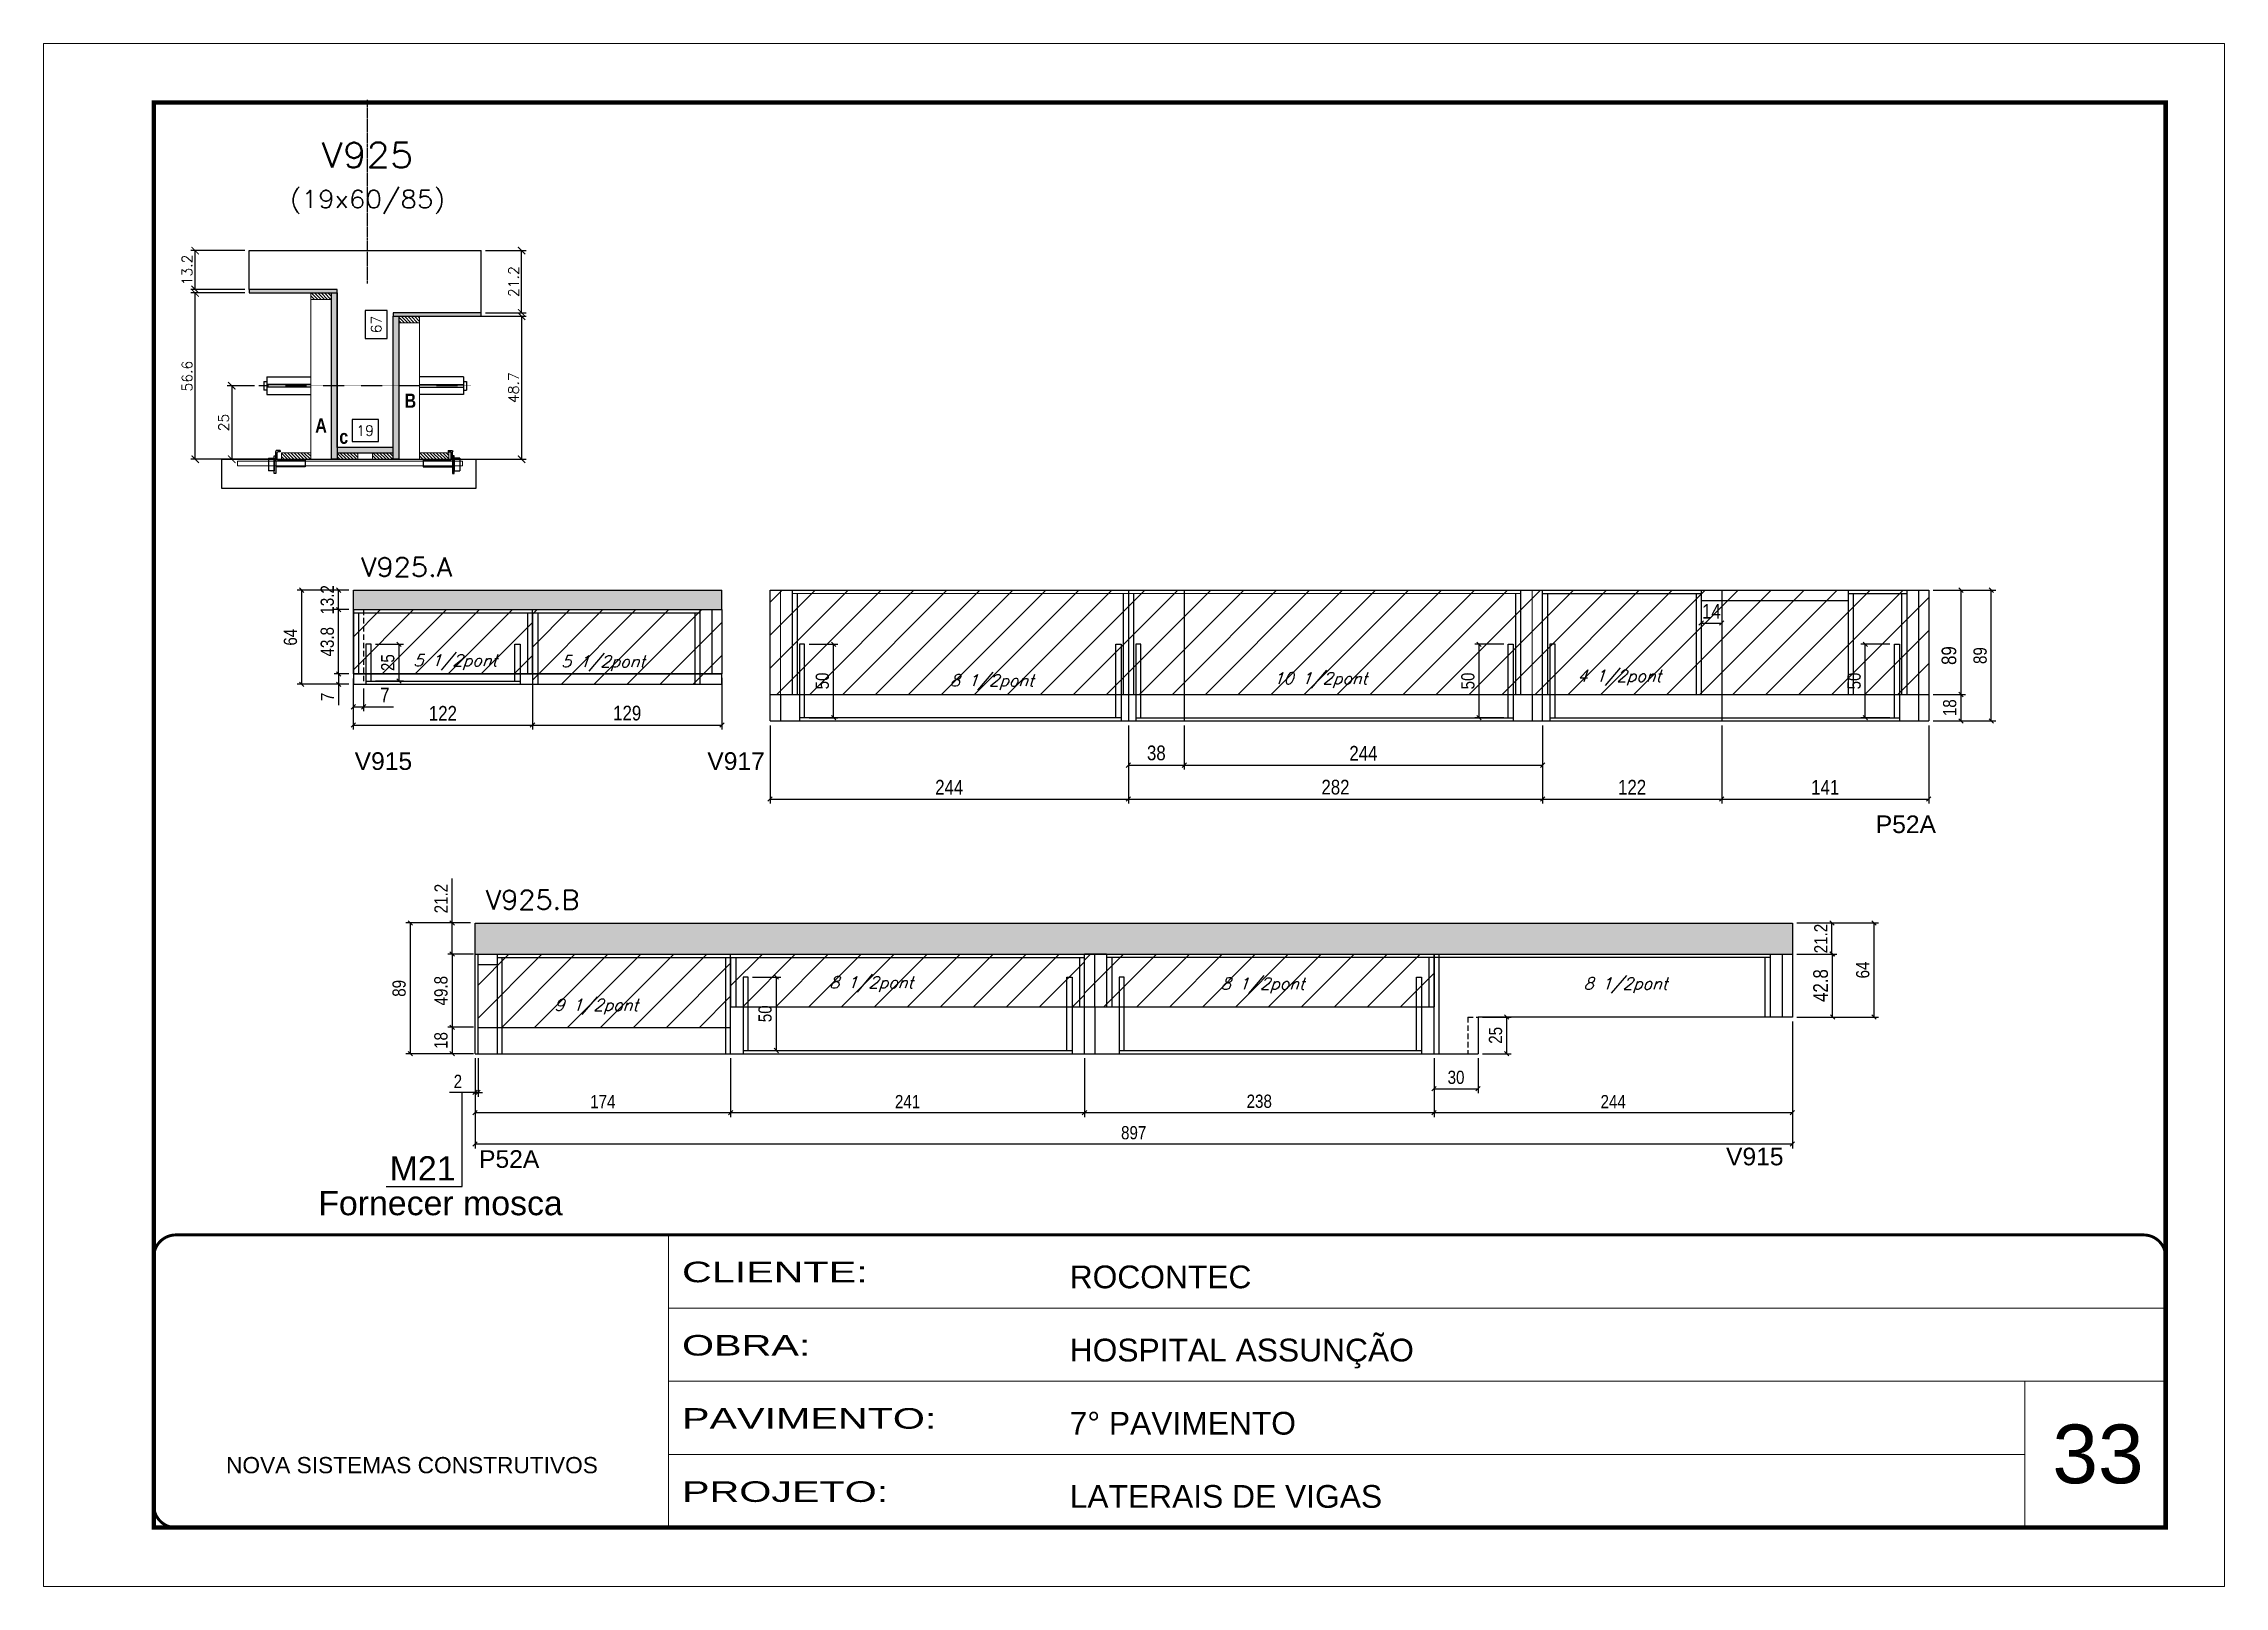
# Model space of a CAD drawing. Extents: x -20960 to -5926, y -2106 to 21915.
# Drawn here: x -12207 to -10722, y 11677 to 12727 of the extents above; entities that cross this region are included whole.
import ezdxf
from ezdxf.enums import TextEntityAlignment as Align

# ---------------------------------------------------------------- set-up
doc = ezdxf.new("R2010")
doc.units = 0
for name, pattern in [('CONTINUO', [0]), ('DASHED', [0.75, 0.5, -0.25]), ('HIDDEN', [0.375, 0.25, -0.125])]:
    doc.linetypes.add(name, pattern=pattern)
for name, color, linetype in [('5', 5, 'Continuous'), ('barrote', 251, 'Continuous'), ('COTA', 241, 'Continuous'), ('Cota Seção (2x)', 4, 'Continuous'), ('detalhes', 4, 'Continuous'), ('NOMENCLATURA', 7, 'Continuous'), ('Painéis', 200, 'Continuous'), ('presilha', 1, 'Continuous'), ('Reaproveitamento', 251, 'Continuous'), ('SARR_2.2x7', 40, 'Continuous'), ('SARR_3.5x7', 81, 'Continuous'), ('TENSOR', 3, 'Continuous'), ('texto', 7, 'Continuous'), ('Texto de Titulo', 7, 'Continuous'), ('Texto Qtd Sarr', 242, 'Continuous')]:
    doc.layers.add(name, color=color, linetype=linetype)
for name, color, linetype, lineweight in [('CARIMBO', 255, 'Continuous', 9), ('CONCRETO', 251, 'Continuous', 25), ('Folhas', 255, 'Continuous', 9), ('Hachura', 251, 'Continuous', 9), ('Madeira', 126, 'Continuous', 18), ('Sarr 2.2x7', 40, 'Continuous', 9), ('SARRAFO DE PRESSAO', 251, 'DASHED', 9), ('SCO-___-LAJ', 2, 'Continuous', 0), ('Texto Seção', 7, 'Continuous', 15)]:
    doc.layers.add(name, color=color, linetype=linetype, lineweight=lineweight)
doc.styles.add('ARIAL', font='arial.ttf')
doc.styles.add('COTA TECNICA', font='techl___.ttf', dxfattribs={"height": 10})
doc.styles.add('COTA TECNICA-50', font='techl___.ttf', dxfattribs={"height": 9})
doc.styles.add('REGUA-120', font='ROMANS.shx', dxfattribs={"height": 15})
doc.styles.add('Romans', font='romans.shx')
doc.styles.get("Standard").update_dxf_attribs({"font": 'arial.ttf'})
doc.styles.add('TECNICA', font='techb___.ttf', dxfattribs={"height": 10})
doc.styles.add('Tecnologia', font='')
doc.styles.get('Tecnologia').set_extended_font_data('Forgotten Futurist')
doc.dimstyles.new('COTA PAINEL-50', dxfattribs={"dimtxt": 9, "dimasz": 3, "dimexe": 3, "dimexo": 3, "dimgap": 3, "dimtad": 1, "dimdec": 1, "dimzin": 12, "dimdsep": 46, "dimtxsty": 'COTA TECNICA-50', "dimblk1": 'OBLIQUE', "dimblk2": 'OBLIQUE', "dimsah": 1, "dimcen": 0.9, "dimclrd": 4, "dimclre": 4, "dimclrt": 240, "dimadec": 1, "dimazin": 3, "dimtfac": 1, "dimtdec": 1, "dimtmove": 0, "dimatfit": 3, "dimfxl": 1, "dimtolj": 1, "dimtzin": 12, "dimarcsym": 0})
doc.dimstyles.new('Cota Seção (2x)', dxfattribs={"dimtxt": 7, "dimasz": 5, "dimexe": 3, "dimexo": 3, "dimgap": 2, "dimtad": 3, "dimdec": 1, "dimlfac": 0.5, "dimzin": 12, "dimdsep": 46, "dimtxsty": 'Romans', "dimblk": 'ARCHTICK', "dimcen": 0, "dimclrd": 4, "dimclre": 4, "dimclrt": 1, "dimadec": 1, "dimazin": 3, "dimtfac": 1, "dimtdec": 1, "dimtmove": 0, "dimatfit": 3, "dimldrblk": 'OBLIQUE', "dimfxl": 1, "dimtolj": 1, "dimtzin": 12, "dimarcsym": 0})
doc.dimstyles.new('Cota Seção interna', dxfattribs={"dimtxt": 7, "dimasz": 6, "dimexe": 0.18, "dimexo": 2, "dimgap": -4, "dimtad": 3, "dimdec": 1, "dimlfac": 0.5, "dimzin": 12, "dimdsep": 46, "dimtxsty": 'Romans', "dimblk": 'ARCHTICK', "dimcen": 0.09, "dimse1": 1, "dimse2": 1, "dimsd1": 1, "dimsd2": 1, "dimclrd": 180, "dimclre": 5, "dimclrt": 1, "dimadec": 0, "dimazin": 3, "dimtfac": 1, "dimtdec": 1, "dimtofl": 0, "dimtmove": 0, "dimatfit": 3, "dimldrblk": 'ARCHTICK', "dimfxl": 1, "dimtolj": 1, "dimtzin": 0, "dimarcsym": 0})
doc.dimstyles.new('PAINEL', dxfattribs={"dimtxt": 10, "dimasz": 3, "dimexe": 3, "dimexo": 3, "dimgap": 3, "dimtad": 1, "dimdec": 1, "dimzin": 12, "dimdsep": 46, "dimtxsty": 'COTA TECNICA', "dimblk1": 'OBLIQUE', "dimblk2": 'OBLIQUE', "dimsah": 1, "dimcen": 0.9, "dimclrd": 4, "dimclre": 4, "dimclrt": 240, "dimadec": 1, "dimazin": 3, "dimtfac": 1, "dimtdec": 1, "dimtmove": 0, "dimatfit": 3, "dimfxl": 1, "dimtolj": 1, "dimtzin": 12, "dimarcsym": 0})
pattern_1 = [(45, (13.708, -3474.332), (-11.22532, 11.22532), [])]

msp = doc.modelspace()

# ---------------------------------------------------------------- texts
at = {"layer": '5', "linetype": 'Continuous'}
for s, p in [('V915', (-11995.19, 12232.48)), ('V917', (-11755.05, 12232.48)), ('P52A', (-10959.37, 12189.48)), ('P52A', (-11910.46, 11961.64)), ('V915', (-11061.35, 11963.36))]:
    msp.add_text(s, height=12, rotation=359.99996, dxfattribs=at).set_placement(p)
at = {"layer": 'CARIMBO', "style": 'ARIAL'}
msp.add_text('33', height=40, dxfattribs=at).set_placement((-10839.14, 11746.93))
at = {"layer": 'detalhes', "style": 'TECNICA'}
for s, p in [('B', (-11961.22, 12478.96)), ('A', (-12022.05, 12462.12)), ('c', (-12005.67, 12454.42))]:
    msp.add_text(s, height=9.6, dxfattribs=at).set_placement(p)
at = {"layer": 'NOMENCLATURA', "linetype": 'Continuous'}
for s, p in [('M21', (-11971.35, 11953.03)), ('Fornecer mosca', (-12019.99, 11929.39))]:
    msp.add_text(s, height=16.5, rotation=360, dxfattribs=at).set_placement(p)
at = {"layer": 'texto', "color": 2, "char_height": 8, "attachment_point": 5, "style": 'Romans'}
for s, insert in [('{\\Q19;\\C256;5 1/2pont}', (-11926.71, 12305.69)), ('{\\Q19;\\C256;5 1/2pont}', (-11826.02, 12305)), ('{\\Q19;\\C256;8 1/2pont}', (-11561.34, 12292.09)), ('{\\Q19;\\C256;10 1/2pont}', (-11337.62, 12293.49)), ('{\\Q19;\\C256;4 1/2pont}', (-11134.04, 12295.18)), ('{\\Q19;\\C256;8 1/2pont}', (-11643.45, 12086.53)), ('{\\Q19;\\C256;8 1/2pont}', (-11376.9, 12085.72)), ('{\\Q19;\\C256;8 1/2pont}', (-11129.82, 12085.77)), ('{\\Q19;\\C256;9 1/2pont}', (-11830.78, 12071.23))]:
    msp.add_mtext(s, dxfattribs=dict(at, insert=insert))
at = {"layer": 'Texto Seção', "style": 'REGUA-120', "width": 1.05}
for s, p in [('V925.A', (-11990.85, 12364.08)), ('V925.B', (-11905.98, 12137.56))]:
    msp.add_text(s, height=13, dxfattribs=at).set_placement(p)

# ---------------------------------------------------------------- blocks, each defined once
blk = doc.blocks.new('9999999999')
at = {"color": 30, "linetype": 'CONTINUO'}
for p, q in [((98564.6, 34230.2), (98564.6, 34429.4)), ((98564.6, 34379.6), (99584, 34379.6)), ((98564.6, 34329.8), (99488, 34329.8)), ((99584, 34329.8), (99488, 34329.8)), ((99488, 34329.8), (99488, 34230.2)), ((98564.6, 34280), (99488, 34280))]:
    blk.add_line(p, q, dxfattribs=at)
at = {"color": 30, "linetype": 'CONTINUO', "const_width": 2}
blk.add_lwpolyline([(99584, 34230.2), (99584, 34414.4, 0.414214), (99569, 34429.4), (98229, 34429.4, 0.414214), (98214, 34414.4), (98214, 34245.2, 0.414214), (98229, 34230.2), (99584, 34230.2)], format="xyb", dxfattribs=at)
at = {"layer": 'Folhas'}
blk.add_lwpolyline([(98139, 34190.2), (99624, 34190.2), (99624, 35240.2), (98139, 35240.2)], close=True, dxfattribs=at)
at = {"layer": 'Folhas', "color": 30, "const_width": 3}
blk.add_lwpolyline([(98214, 34230.2), (99584, 34230.2), (99584, 35200.2), (98214, 35200.2)], close=True, dxfattribs=at)
at = {"color": 7, "linetype": 'Continuous', "ltscale": 5, "style": 'ARIAL'}
for s, height, p in [('ROCONTEC', 15.48, (98837.7, 34393.1)), ('HOSPITAL ASSUNÇÃO', 15.483, (98837.7, 34343.3)), ('7° PAVIMENTO', 15.483, (98837.7, 34293.5)), ('NOVA SISTEMAS CONSTRUTIVOS', 11.059, (98263.2, 34267.2)), ('LATERAIS DE VIGAS', 15.483, (98837.7, 34243.7))]:
    blk.add_text(s, height=height, dxfattribs=at).set_placement(p)
at = {"layer": 'Folhas', "color": 7, "style": 'Tecnologia', "width": 1.5}
for s, p in [('CLIENTE:', (98573.7, 34397.2)), ('OBRA:', (98573.7, 34347.3)), ('PAVIMENTO:', (98573.7, 34297.5)), ('PROJETO:', (98573.7, 34247.7))]:
    blk.add_text(s, height=14, dxfattribs=at).set_placement(p)
blk = doc.blocks.new('_ArchTick')
at = {"color": 0, "linetype": 'ByBlock', "const_width": 0.15}
blk.add_lwpolyline([(-0.5, -0.5), (0.5, 0.5)], dxfattribs=at)
blk = doc.blocks.new('*D1236')
at = {"layer": 'COTA', "color": 4, "lineweight": -2, "transparency": 16777216}
for p, q in [((-12070, 12557.1), (-12106.8, 12557.1)), ((-12103.8, 12443.9), (-12103.8, 12557.1)), ((-12052.4, 12443.9), (-12106.8, 12443.9))]:
    blk.add_line(p, q, dxfattribs=at)
at = {"layer": 'Defpoints', "color": 0, "transparency": 16777216}
for p in [(-12103.8, 12557.1), (-12067, 12557.1), (-12049.4, 12443.9)]:
    blk.add_point(p, dxfattribs=at)
at = {"layer": 'COTA', "color": 4, "lineweight": -2, "transparency": 16777216, "xscale": 5, "yscale": 5, "zscale": 5}
for p, rotation in [((-12103.8, 12557.1), 90), ((-12103.8, 12443.9), 270)]:
    blk.add_blockref('_ArchTick', p, dxfattribs=dict(at, rotation=rotation))
at = {"layer": 'COTA', "color": 1, "transparency": 16777216, "insert": (-12109.3, 12500.5), "char_height": 7, "attachment_point": 5, "rotation": 90, "style": 'Romans'}
blk.add_mtext('\\A1;56.6', dxfattribs=at)
blk = doc.blocks.new('_Oblique')
at = {"color": 0, "linetype": 'ByBlock', "lineweight": -2}
blk.add_line((-0.5, -0.5), (0.5, 0.5), dxfattribs=at)
blk = doc.blocks.new('*D1237')
at = {"layer": 'COTA', "color": 4, "lineweight": -2, "transparency": 16777216}
for p, q in [((-12070, 12585.9), (-12106.8, 12585.9)), ((-12103.8, 12559.5), (-12103.8, 12585.9)), ((-12070, 12559.5), (-12106.8, 12559.5))]:
    blk.add_line(p, q, dxfattribs=at)
at = {"layer": 'Defpoints', "color": 0, "transparency": 16777216}
for p in [(-12103.8, 12585.9), (-12067, 12585.9), (-12067, 12559.5)]:
    blk.add_point(p, dxfattribs=at)
at = {"layer": 'COTA', "color": 4, "lineweight": -2, "transparency": 16777216, "xscale": 5, "yscale": 5, "zscale": 5}
for p, rotation in [((-12103.8, 12585.9), 90), ((-12103.8, 12559.5), 270)]:
    blk.add_blockref('_ArchTick', p, dxfattribs=dict(at, rotation=rotation))
at = {"layer": 'COTA', "color": 1, "transparency": 16777216, "insert": (-12109.3, 12572.7), "char_height": 7, "attachment_point": 5, "rotation": 90, "style": 'Romans'}
blk.add_mtext('\\A1;13.2', dxfattribs=at)
blk = doc.blocks.new('*D1238')
at = {"layer": 'Cota Seção (2x)', "color": 180, "lineweight": -2, "transparency": 16777216}
for p, q in [((-11973, 12545.1), (-11988, 12545.1)), ((-11988, 12545.1), (-11988, 12526.1)), ((-11973, 12526.1), (-11973, 12545.1)), ((-11988, 12526.1), (-11973, 12526.1))]:
    blk.add_line(p, q, dxfattribs=at)
at = {"layer": 'Defpoints', "color": 0, "transparency": 16777216}
for p in [(-12007, 12585.9), (-11969, 12585.9), (-12007, 12451.9)]:
    blk.add_point(p, dxfattribs=at)
at = {"layer": 'Cota Seção (2x)', "color": 1, "transparency": 16777216, "insert": (-11980.5, 12535.6), "char_height": 7, "attachment_point": 5, "rotation": 90, "style": 'Romans'}
blk.add_mtext('\\A1;67', dxfattribs=at)
blk = doc.blocks.new('PRESILHA METÁLICA 1')
at = {"layer": 'presilha'}
for p, q in [((0, 13), (6, 13)), ((0, 13), (0, 0)), ((6, 0), (0, 0)), ((6, 15.5), (7.5, 15.5)), ((6, -2.5), (6, 15.5)), ((6, 13), (6, 0)), ((7.5, 10.6), (7.5, 19.9)), ((7.5, 15.5), (7.5, -2.5)), ((37.5, 4.1), (7.5, 4.1)), ((12, 21), (8.6, 21)), ((9, 11.6), (9, 18.9)), ((12, 19.5), (9.6, 19.5)), ((37.5, 11), (9.6, 11)), ((12, 21), (12, 19.5)), ((37.5, 11), (37.5, 4.1)), ((7.5, -2.5), (6, -2.5))]:
    blk.add_line(p, q, dxfattribs=at)
for centre, radius, start, end in [((8.6, 19.9), 1.14, 90, 180), ((9.6, 18.9), 0.57, 90, 180), ((9.6, 11.6), 0.57, 180, 270)]:
    blk.add_arc(centre, radius, start, end, dxfattribs=at)
blk = doc.blocks.new('*D1239')
at = {"layer": 'Cota Seção (2x)', "color": 180, "lineweight": -2, "transparency": 16777216}
for p, q in [((-11979, 12470.9), (-11997, 12470.9)), ((-11997, 12470.9), (-11997, 12455.9)), ((-11979, 12455.9), (-11979, 12470.9)), ((-11997, 12455.9), (-11979, 12455.9))]:
    blk.add_line(p, q, dxfattribs=at)
at = {"layer": 'Defpoints', "color": 0, "transparency": 16777216}
for p in [(-12007, 12451.9), (-12007, 12443.9), (-11969, 12443.9)]:
    blk.add_point(p, dxfattribs=at)
at = {"layer": 'Cota Seção (2x)', "color": 1, "transparency": 16777216, "insert": (-11988, 12463.4), "char_height": 7, "attachment_point": 5, "style": 'Romans'}
blk.add_mtext('\\A1;19', dxfattribs=at)
blk = doc.blocks.new('*D1240')
at = {"layer": 'COTA', "color": 4, "lineweight": -2, "transparency": 16777216}
for p, q in [((-11948, 12541.2), (-11878.5, 12541.2)), ((-11881.5, 12541.2), (-11881.5, 12443.9)), ((-11948, 12443.9), (-11878.5, 12443.9))]:
    blk.add_line(p, q, dxfattribs=at)
at = {"layer": 'Defpoints', "color": 0, "transparency": 16777216}
for p in [(-11951, 12541.2), (-11951, 12443.9), (-11881.5, 12443.9)]:
    blk.add_point(p, dxfattribs=at)
at = {"layer": 'COTA', "color": 4, "lineweight": -2, "transparency": 16777216, "xscale": 5, "yscale": 5, "zscale": 5}
for p, rotation in [((-11881.5, 12541.2), 90), ((-11881.5, 12443.9), 270)]:
    blk.add_blockref('_ArchTick', p, dxfattribs=dict(at, rotation=rotation))
at = {"layer": 'COTA', "color": 1, "transparency": 16777216, "insert": (-11887, 12492.6), "char_height": 7, "attachment_point": 5, "rotation": 90, "style": 'Romans'}
blk.add_mtext('\\A1;48.7', dxfattribs=at)
blk = doc.blocks.new('*D1241')
at = {"layer": 'COTA', "color": 4, "lineweight": -2, "transparency": 16777216}
for p, q in [((-12063.3, 12493.9), (-12081.9, 12493.9)), ((-12078.9, 12493.9), (-12078.9, 12443.9)), ((-12063.3, 12443.9), (-12081.9, 12443.9))]:
    blk.add_line(p, q, dxfattribs=at)
at = {"layer": 'Defpoints', "color": 0, "transparency": 16777216}
for p in [(-12060.3, 12493.9), (-12078.9, 12443.9), (-12060.3, 12443.9)]:
    blk.add_point(p, dxfattribs=at)
at = {"layer": 'COTA', "color": 4, "lineweight": -2, "transparency": 16777216, "xscale": 5, "yscale": 5, "zscale": 5}
for p, rotation in [((-12078.9, 12493.9), 90), ((-12078.9, 12443.9), 270)]:
    blk.add_blockref('_ArchTick', p, dxfattribs=dict(at, rotation=rotation))
at = {"layer": 'COTA', "color": 1, "transparency": 16777216, "insert": (-12084.4, 12468.9), "char_height": 7, "attachment_point": 5, "rotation": 90, "style": 'Romans'}
blk.add_mtext('\\A1;25', dxfattribs=at)
blk = doc.blocks.new('*D1522')
at = {"layer": 'COTA', "color": 4, "lineweight": -2, "transparency": 16777216}
for p, q in [((-11906, 12585.9), (-11878.5, 12585.9)), ((-11881.5, 12543.6), (-11881.5, 12585.9)), ((-11906, 12543.6), (-11878.5, 12543.6))]:
    blk.add_line(p, q, dxfattribs=at)
at = {"layer": 'Defpoints', "color": 0, "transparency": 16777216}
for p in [(-11909, 12585.9), (-11881.5, 12585.9), (-11909, 12543.6)]:
    blk.add_point(p, dxfattribs=at)
at = {"layer": 'COTA', "color": 4, "lineweight": -2, "transparency": 16777216, "xscale": 5, "yscale": 5, "zscale": 5}
for p, rotation in [((-11881.5, 12585.9), 90), ((-11881.5, 12543.6), 270)]:
    blk.add_blockref('_ArchTick', p, dxfattribs=dict(at, rotation=rotation))
at = {"layer": 'COTA', "color": 1, "transparency": 16777216, "insert": (-11887, 12564.8), "char_height": 7, "attachment_point": 5, "rotation": 90, "style": 'Romans'}
blk.add_mtext('\\A1;21.2', dxfattribs=at)
blk = doc.blocks.new('titulo1')
at = {"layer": 'Defpoints', "color": 252, "linetype": 'HIDDEN', "ltscale": 2}
blk.add_line((0, 0), (0, 125), dxfattribs=at)
at = {"layer": 'Defpoints', "style": 'Romans', "oblique": 15}
blk.add_attdef('FOLHA', text='', height=10, dxfattribs=at).set_placement((0, 15.6), align=Align.MIDDLE_CENTER)
at = {"layer": 'Texto Qtd Sarr', "color": 3, "style": 'Romans', "oblique": 15}
for tag, height, p in [('TITULO', 17, (0, 71.4)), ('SEÇÃO', 12, (0, 41.5))]:
    blk.add_attdef(tag, text='', height=height, dxfattribs=at).set_placement(p, align=Align.MIDDLE_CENTER)
blk = doc.blocks.new('*D1523')
at = {"layer": 'COTA', "color": 4, "lineweight": -2, "ltscale": 25, "transparency": 16777216}
for p, q in [((-11996.1, 12294.8), (-11996.1, 12260)), ((-11874.1, 12294.8), (-11874.1, 12260)), ((-11996.1, 12263), (-11874.1, 12263))]:
    blk.add_line(p, q, dxfattribs=at)
at = {"layer": 'Defpoints', "color": 0, "ltscale": 25, "transparency": 16777216}
for p in [(-11996.1, 12297.8), (-11874.1, 12297.8), (-11874.1, 12263)]:
    blk.add_point(p, dxfattribs=at)
at = {"layer": 'COTA', "color": 4, "lineweight": -2, "ltscale": 25, "transparency": 16777216, "xscale": 3, "yscale": 3, "zscale": 3, "rotation": 180}
blk.add_blockref('_Oblique', (-11996.1, 12263), dxfattribs=at)
at = {"layer": 'COTA', "color": 4, "lineweight": -2, "ltscale": 25, "transparency": 16777216, "xscale": 3, "yscale": 3, "zscale": 3}
blk.add_blockref('_Oblique', (-11874.1, 12263), dxfattribs=at)
at = {"layer": 'COTA', "color": 240, "ltscale": 25, "transparency": 16777216, "insert": (-11935.1, 12271), "char_height": 10, "attachment_point": 5, "style": 'COTA TECNICA'}
blk.add_mtext('\\A1;122', dxfattribs=at)
blk = doc.blocks.new('*D1242')
at = {"layer": 'COTA', "color": 4, "lineweight": -2, "ltscale": 25, "transparency": 16777216}
for p, q in [((-11874.1, 12294.8), (-11874.1, 12260)), ((-11745.1, 12295.1), (-11745.1, 12260)), ((-11874.1, 12263), (-11745.1, 12263))]:
    blk.add_line(p, q, dxfattribs=at)
at = {"layer": 'Defpoints', "color": 0, "ltscale": 25, "transparency": 16777216}
for p in [(-11874.1, 12297.8), (-11745.1, 12298.1), (-11745.1, 12263)]:
    blk.add_point(p, dxfattribs=at)
at = {"layer": 'COTA', "color": 4, "lineweight": -2, "ltscale": 25, "transparency": 16777216, "xscale": 3, "yscale": 3, "zscale": 3, "rotation": 180}
blk.add_blockref('_Oblique', (-11874.1, 12263), dxfattribs=at)
at = {"layer": 'COTA', "color": 4, "lineweight": -2, "ltscale": 25, "transparency": 16777216, "xscale": 3, "yscale": 3, "zscale": 3}
blk.add_blockref('_Oblique', (-11745.1, 12263), dxfattribs=at)
at = {"layer": 'COTA', "color": 240, "ltscale": 25, "transparency": 16777216, "insert": (-11809.6, 12271.1), "char_height": 10, "attachment_point": 5, "style": 'COTA TECNICA'}
blk.add_mtext('\\A1;129', dxfattribs=at)
blk = doc.blocks.new('*D1250')
at = {"layer": 'COTA', "color": 4, "lineweight": -2, "ltscale": 25, "transparency": 16777216}
for p, q in [((-11712.3, 12262.8), (-11712.3, 12209.6)), ((-11468.3, 12262.8), (-11468.3, 12209.6)), ((-11712.3, 12212.6), (-11468.3, 12212.6))]:
    blk.add_line(p, q, dxfattribs=at)
at = {"layer": 'Defpoints', "color": 0, "ltscale": 25, "transparency": 16777216}
for p in [(-11712.3, 12265.8), (-11468.3, 12265.8), (-11468.3, 12212.6)]:
    blk.add_point(p, dxfattribs=at)
at = {"layer": 'COTA', "color": 4, "lineweight": -2, "ltscale": 25, "transparency": 16777216, "xscale": 3, "yscale": 3, "zscale": 3, "rotation": 180}
blk.add_blockref('_Oblique', (-11712.3, 12212.6), dxfattribs=at)
at = {"layer": 'COTA', "color": 4, "lineweight": -2, "ltscale": 25, "transparency": 16777216, "xscale": 3, "yscale": 3, "zscale": 3}
blk.add_blockref('_Oblique', (-11468.3, 12212.6), dxfattribs=at)
at = {"layer": 'COTA', "color": 240, "ltscale": 25, "transparency": 16777216, "insert": (-11590.3, 12220.7), "char_height": 10, "attachment_point": 5, "style": 'COTA TECNICA'}
blk.add_mtext('\\A1;244', dxfattribs=at)
blk = doc.blocks.new('*D1251')
at = {"layer": 'COTA', "color": 4, "lineweight": -2, "ltscale": 25, "transparency": 16777216}
for p, q in [((-11430.3, 12262.8), (-11430.3, 12232.7)), ((-11430.3, 12235.7), (-11186.3, 12235.7)), ((-11186.3, 12233.4), (-11186.3, 12232.7))]:
    blk.add_line(p, q, dxfattribs=at)
at = {"layer": 'Defpoints', "color": 0, "ltscale": 25, "transparency": 16777216}
for p in [(-11430.3, 12265.8), (-11186.3, 12236.4), (-11186.3, 12235.7)]:
    blk.add_point(p, dxfattribs=at)
at = {"layer": 'COTA', "color": 4, "lineweight": -2, "ltscale": 25, "transparency": 16777216, "xscale": 3, "yscale": 3, "zscale": 3, "rotation": 180}
blk.add_blockref('_Oblique', (-11430.3, 12235.7), dxfattribs=at)
at = {"layer": 'COTA', "color": 4, "lineweight": -2, "ltscale": 25, "transparency": 16777216, "xscale": 3, "yscale": 3, "zscale": 3}
blk.add_blockref('_Oblique', (-11186.3, 12235.7), dxfattribs=at)
at = {"layer": 'COTA', "color": 240, "ltscale": 25, "transparency": 16777216, "insert": (-11308.3, 12243.8), "char_height": 10, "attachment_point": 5, "style": 'COTA TECNICA'}
blk.add_mtext('\\A1;244', dxfattribs=at)
blk = doc.blocks.new('*D1252')
at = {"layer": 'COTA', "color": 4, "lineweight": -2, "ltscale": 25, "transparency": 16777216}
for p, q in [((-11468.3, 12262.8), (-11468.3, 12232.7)), ((-11430.3, 12262.8), (-11430.3, 12232.7)), ((-11468.3, 12235.7), (-11430.3, 12235.7))]:
    blk.add_line(p, q, dxfattribs=at)
at = {"layer": 'Defpoints', "color": 0, "ltscale": 25, "transparency": 16777216}
for p in [(-11468.3, 12265.8), (-11430.3, 12265.8), (-11430.3, 12235.7)]:
    blk.add_point(p, dxfattribs=at)
at = {"layer": 'COTA', "color": 4, "lineweight": -2, "ltscale": 25, "transparency": 16777216, "xscale": 3, "yscale": 3, "zscale": 3, "rotation": 180}
blk.add_blockref('_Oblique', (-11468.3, 12235.7), dxfattribs=at)
at = {"layer": 'COTA', "color": 4, "lineweight": -2, "ltscale": 25, "transparency": 16777216, "xscale": 3, "yscale": 3, "zscale": 3}
blk.add_blockref('_Oblique', (-11430.3, 12235.7), dxfattribs=at)
at = {"layer": 'COTA', "color": 240, "ltscale": 25, "transparency": 16777216, "insert": (-11449.3, 12244), "char_height": 10, "attachment_point": 5, "style": 'COTA TECNICA'}
blk.add_mtext('\\A1;38', dxfattribs=at)
blk = doc.blocks.new('*D1253')
at = {"layer": 'COTA', "color": 4, "lineweight": -2, "ltscale": 25, "transparency": 16777216}
for p, q in [((-11468.3, 12262.8), (-11468.3, 12209.6)), ((-11186.3, 12262.8), (-11186.3, 12209.6)), ((-11468.3, 12212.6), (-11186.3, 12212.6))]:
    blk.add_line(p, q, dxfattribs=at)
at = {"layer": 'Defpoints', "color": 0, "ltscale": 25, "transparency": 16777216}
for p in [(-11468.3, 12265.8), (-11186.3, 12265.8), (-11186.3, 12212.6)]:
    blk.add_point(p, dxfattribs=at)
at = {"layer": 'COTA', "color": 4, "lineweight": -2, "ltscale": 25, "transparency": 16777216, "xscale": 3, "yscale": 3, "zscale": 3, "rotation": 180}
blk.add_blockref('_Oblique', (-11468.3, 12212.6), dxfattribs=at)
at = {"layer": 'COTA', "color": 4, "lineweight": -2, "ltscale": 25, "transparency": 16777216, "xscale": 3, "yscale": 3, "zscale": 3}
blk.add_blockref('_Oblique', (-11186.3, 12212.6), dxfattribs=at)
at = {"layer": 'COTA', "color": 240, "ltscale": 25, "transparency": 16777216, "insert": (-11327.3, 12220.7), "char_height": 10, "attachment_point": 5, "style": 'COTA TECNICA'}
blk.add_mtext('\\A1;282', dxfattribs=at)
blk = doc.blocks.new('*D1536')
at = {"layer": 'COTA', "color": 4, "lineweight": -2, "ltscale": 25, "transparency": 16777216}
for p, q in [((-10920.3, 12354.8), (-10898.4, 12354.8)), ((-10901.4, 12354.8), (-10901.4, 12265.8)), ((-10920.3, 12265.8), (-10898.4, 12265.8))]:
    blk.add_line(p, q, dxfattribs=at)
at = {"layer": 'Defpoints', "color": 0, "ltscale": 25, "transparency": 16777216}
for p in [(-10923.3, 12354.8), (-10923.3, 12265.8), (-10901.4, 12265.8)]:
    blk.add_point(p, dxfattribs=at)
at = {"layer": 'COTA', "color": 4, "lineweight": -2, "ltscale": 25, "transparency": 16777216, "xscale": 3, "yscale": 3, "zscale": 3}
for p, rotation in [((-10901.4, 12354.8), 90), ((-10901.4, 12265.8), 270)]:
    blk.add_blockref('_Oblique', p, dxfattribs=dict(at, rotation=rotation))
at = {"layer": 'COTA', "color": 240, "ltscale": 25, "transparency": 16777216, "insert": (-10909.5, 12310.3), "char_height": 10, "attachment_point": 5, "rotation": 90, "style": 'COTA TECNICA'}
blk.add_mtext('\\A1;89', dxfattribs=at)
blk = doc.blocks.new('*D1254')
at = {"layer": 'COTA', "color": 4, "lineweight": -2, "ltscale": 25, "transparency": 16777216}
for p, q in [((-11186.3, 12262.8), (-11186.3, 12209.6)), ((-11064.3, 12262.8), (-11064.3, 12209.6)), ((-11186.3, 12212.6), (-11064.3, 12212.6))]:
    blk.add_line(p, q, dxfattribs=at)
at = {"layer": 'Defpoints', "color": 0, "ltscale": 25, "transparency": 16777216}
for p in [(-11186.3, 12265.8), (-11064.3, 12265.8), (-11064.3, 12212.6)]:
    blk.add_point(p, dxfattribs=at)
at = {"layer": 'COTA', "color": 4, "lineweight": -2, "ltscale": 25, "transparency": 16777216, "xscale": 3, "yscale": 3, "zscale": 3, "rotation": 180}
blk.add_blockref('_Oblique', (-11186.3, 12212.6), dxfattribs=at)
at = {"layer": 'COTA', "color": 4, "lineweight": -2, "ltscale": 25, "transparency": 16777216, "xscale": 3, "yscale": 3, "zscale": 3}
blk.add_blockref('_Oblique', (-11064.3, 12212.6), dxfattribs=at)
at = {"layer": 'COTA', "color": 240, "ltscale": 25, "transparency": 16777216, "insert": (-11125.3, 12220.7), "char_height": 10, "attachment_point": 5, "style": 'COTA TECNICA'}
blk.add_mtext('\\A1;122', dxfattribs=at)
blk = doc.blocks.new('*D1255')
at = {"layer": 'COTA', "color": 4, "lineweight": -2, "ltscale": 25, "transparency": 16777216}
for p, q in [((-11064.3, 12262.8), (-11064.3, 12209.6)), ((-10923.3, 12262.8), (-10923.3, 12209.6)), ((-11064.3, 12212.6), (-10923.3, 12212.6))]:
    blk.add_line(p, q, dxfattribs=at)
at = {"layer": 'Defpoints', "color": 0, "ltscale": 25, "transparency": 16777216}
for p in [(-11064.3, 12265.8), (-10923.3, 12265.8), (-10923.3, 12212.6)]:
    blk.add_point(p, dxfattribs=at)
at = {"layer": 'COTA', "color": 4, "lineweight": -2, "ltscale": 25, "transparency": 16777216, "xscale": 3, "yscale": 3, "zscale": 3, "rotation": 180}
blk.add_blockref('_Oblique', (-11064.3, 12212.6), dxfattribs=at)
at = {"layer": 'COTA', "color": 4, "lineweight": -2, "ltscale": 25, "transparency": 16777216, "xscale": 3, "yscale": 3, "zscale": 3}
blk.add_blockref('_Oblique', (-10923.3, 12212.6), dxfattribs=at)
at = {"layer": 'COTA', "color": 240, "ltscale": 25, "transparency": 16777216, "insert": (-10993.8, 12220.7), "char_height": 10, "attachment_point": 5, "style": 'COTA TECNICA'}
blk.add_mtext('\\A1;141', dxfattribs=at)
blk = doc.blocks.new('*D1537')
at = {"layer": 'COTA', "color": 4, "lineweight": -2, "ltscale": 25, "transparency": 16777216}
for p, q in [((-11078.3, 12344.8), (-11078.3, 12329.4)), ((-11064.3, 12344.8), (-11064.3, 12329.4)), ((-11078.3, 12332.4), (-11064.3, 12332.4))]:
    blk.add_line(p, q, dxfattribs=at)
at = {"layer": 'Defpoints', "color": 0, "ltscale": 25, "transparency": 16777216}
for p in [(-11078.3, 12347.8), (-11064.3, 12347.8), (-11064.3, 12332.4)]:
    blk.add_point(p, dxfattribs=at)
at = {"layer": 'COTA', "color": 4, "lineweight": -2, "ltscale": 25, "transparency": 16777216, "xscale": 3, "yscale": 3, "zscale": 3, "rotation": 180}
blk.add_blockref('_Oblique', (-11078.3, 12332.4), dxfattribs=at)
at = {"layer": 'COTA', "color": 4, "lineweight": -2, "ltscale": 25, "transparency": 16777216, "xscale": 3, "yscale": 3, "zscale": 3}
blk.add_blockref('_Oblique', (-11064.3, 12332.4), dxfattribs=at)
at = {"layer": 'COTA', "color": 240, "ltscale": 25, "transparency": 16777216, "insert": (-11071.3, 12340.4), "char_height": 10, "attachment_point": 5, "style": 'COTA TECNICA'}
blk.add_mtext('\\A1;14', dxfattribs=at)
blk = doc.blocks.new('*D1256')
at = {"layer": 'COTA', "color": 4, "lineweight": -2, "ltscale": 25, "transparency": 16777216}
for p, q in [((-11996.1, 12287.8), (-11996.1, 12272.4)), ((-11989.1, 12287.8), (-11989.1, 12272.4)), ((-11996.1, 12275.4), (-11989.1, 12275.4)), ((-11989.1, 12275.4), (-11968.7, 12275.4))]:
    blk.add_line(p, q, dxfattribs=at)
at = {"layer": 'Defpoints', "color": 0, "ltscale": 25, "transparency": 16777216}
for p in [(-11996.1, 12290.8), (-11989.1, 12290.8), (-11996.1, 12275.4)]:
    blk.add_point(p, dxfattribs=at)
at = {"layer": 'COTA', "color": 4, "lineweight": -2, "ltscale": 25, "transparency": 16777216, "xscale": 3, "yscale": 3, "zscale": 3, "rotation": 180}
blk.add_blockref('_Oblique', (-11996.1, 12275.4), dxfattribs=at)
at = {"layer": 'COTA', "color": 4, "lineweight": -2, "ltscale": 25, "transparency": 16777216, "xscale": 3, "yscale": 3, "zscale": 3}
blk.add_blockref('_Oblique', (-11989.1, 12275.4), dxfattribs=at)
at = {"layer": 'COTA', "color": 240, "ltscale": 25, "transparency": 16777216, "insert": (-11974.6, 12283.5), "char_height": 10, "attachment_point": 5, "style": 'COTA TECNICA'}
blk.add_mtext('\\A1;7', dxfattribs=at)
blk = doc.blocks.new('*D1538')
at = {"layer": 'COTA', "color": 4, "lineweight": -2, "transparency": 16777216}
for p, q in [((-11999.1, 12341.6), (-12009.1, 12341.6)), ((-12006.1, 12297.8), (-12006.1, 12341.6)), ((-11999.1, 12297.8), (-12009.1, 12297.8))]:
    blk.add_line(p, q, dxfattribs=at)
at = {"layer": 'Defpoints', "color": 0, "transparency": 16777216}
for p in [(-12006.1, 12341.6), (-11996.1, 12341.6), (-11996.1, 12297.8)]:
    blk.add_point(p, dxfattribs=at)
at = {"layer": 'COTA', "color": 4, "lineweight": -2, "transparency": 16777216, "xscale": 3, "yscale": 3, "zscale": 3}
for p, rotation in [((-12006.1, 12341.6), 90), ((-12006.1, 12297.8), 270)]:
    blk.add_blockref('_Oblique', p, dxfattribs=dict(at, rotation=rotation))
at = {"layer": 'COTA', "color": 240, "transparency": 16777216, "insert": (-12013.8, 12319.7), "char_height": 9, "attachment_point": 5, "rotation": 90, "style": 'COTA TECNICA-50'}
blk.add_mtext('\\A1;43.8', dxfattribs=at)
blk = doc.blocks.new('*D1539')
at = {"layer": 'COTA', "color": 4, "lineweight": -2, "transparency": 16777216}
for p, q in [((-11999.1, 12354.8), (-12009.1, 12354.8)), ((-11999.1, 12341.6), (-12009.1, 12341.6)), ((-12006.1, 12341.6), (-12006.1, 12354.8))]:
    blk.add_line(p, q, dxfattribs=at)
at = {"layer": 'Defpoints', "color": 0, "transparency": 16777216}
for p in [(-12006.1, 12354.8), (-11996.1, 12354.8), (-11996.1, 12341.6)]:
    blk.add_point(p, dxfattribs=at)
at = {"layer": 'COTA', "color": 4, "lineweight": -2, "transparency": 16777216, "xscale": 3, "yscale": 3, "zscale": 3}
for p, rotation in [((-12006.1, 12354.8), 90), ((-12006.1, 12341.6), 270)]:
    blk.add_blockref('_Oblique', p, dxfattribs=dict(at, rotation=rotation))
at = {"layer": 'COTA', "color": 240, "transparency": 16777216, "insert": (-12013.8, 12348.2), "char_height": 9, "attachment_point": 5, "rotation": 90, "style": 'COTA TECNICA-50'}
blk.add_mtext('\\A1;13.2', dxfattribs=at)
blk = doc.blocks.new('*D1540')
at = {"layer": 'COTA', "color": 4, "lineweight": -2, "ltscale": 25, "transparency": 16777216}
for p, q in [((-11013.2, 12107.1), (-10985.8, 12107.1)), ((-10988.8, 12064.3), (-10988.8, 12107.1)), ((-11013.2, 12064.3), (-10985.8, 12064.3))]:
    blk.add_line(p, q, dxfattribs=at)
at = {"layer": 'Defpoints', "color": 0, "ltscale": 25, "transparency": 16777216}
for p in [(-11016.2, 12107.1), (-10988.8, 12107.1), (-11016.2, 12064.3)]:
    blk.add_point(p, dxfattribs=at)
at = {"layer": 'COTA', "color": 4, "lineweight": -2, "ltscale": 25, "transparency": 16777216, "xscale": 3, "yscale": 3, "zscale": 3}
for p, rotation in [((-10988.8, 12107.1), 90), ((-10988.8, 12064.3), 270)]:
    blk.add_blockref('_Oblique', p, dxfattribs=dict(at, rotation=rotation))
at = {"layer": 'COTA', "color": 240, "ltscale": 25, "transparency": 16777216, "insert": (-10996.9, 12085.7), "char_height": 10, "attachment_point": 5, "rotation": 90, "style": 'COTA TECNICA'}
blk.add_mtext('\\A1;42.8', dxfattribs=at)
blk = doc.blocks.new('*D1541')
at = {"layer": 'COTA', "color": 4, "lineweight": -2, "transparency": 16777216}
for p, q in [((-11013.2, 12128.3), (-10986.2, 12128.3)), ((-10989.2, 12107.1), (-10989.2, 12128.3)), ((-11013.2, 12107.1), (-10986.2, 12107.1))]:
    blk.add_line(p, q, dxfattribs=at)
at = {"layer": 'Defpoints', "color": 0, "transparency": 16777216}
for p in [(-11016.2, 12128.3), (-10989.2, 12128.3), (-11016.2, 12107.1)]:
    blk.add_point(p, dxfattribs=at)
at = {"layer": 'COTA', "color": 4, "lineweight": -2, "transparency": 16777216, "xscale": 3, "yscale": 3, "zscale": 3}
for p, rotation in [((-10989.2, 12128.3), 90), ((-10989.2, 12107.1), 270)]:
    blk.add_blockref('_Oblique', p, dxfattribs=dict(at, rotation=rotation))
at = {"layer": 'COTA', "color": 240, "transparency": 16777216, "insert": (-10996.8, 12117.7), "char_height": 9, "attachment_point": 5, "rotation": 90, "style": 'COTA TECNICA-50'}
blk.add_mtext('\\A1;21.2', dxfattribs=at)
blk = doc.blocks.new('*D1257')
at = {"layer": 'COTA', "color": 4, "lineweight": -2, "transparency": 16777216}
for p, q in [((-11913.2, 12036.3), (-11913.2, 11996.2)), ((-11739.2, 12036.3), (-11739.2, 11996.2)), ((-11913.2, 11999.2), (-11739.2, 11999.2))]:
    blk.add_line(p, q, dxfattribs=at)
at = {"layer": 'Defpoints', "color": 0, "transparency": 16777216}
for p in [(-11913.2, 12039.3), (-11739.2, 12039.3), (-11739.2, 11999.2)]:
    blk.add_point(p, dxfattribs=at)
at = {"layer": 'COTA', "color": 4, "lineweight": -2, "transparency": 16777216, "xscale": 3, "yscale": 3, "zscale": 3, "rotation": 180}
blk.add_blockref('_Oblique', (-11913.2, 11999.2), dxfattribs=at)
at = {"layer": 'COTA', "color": 4, "lineweight": -2, "transparency": 16777216, "xscale": 3, "yscale": 3, "zscale": 3}
blk.add_blockref('_Oblique', (-11739.2, 11999.2), dxfattribs=at)
at = {"layer": 'COTA', "color": 240, "transparency": 16777216, "insert": (-11826.2, 12006.7), "char_height": 9, "attachment_point": 5, "style": 'COTA TECNICA-50'}
blk.add_mtext('\\A1;174', dxfattribs=at)
blk = doc.blocks.new('*D1542')
at = {"layer": 'COTA', "color": 4, "lineweight": -2, "transparency": 16777216}
for p, q in [((-11739.2, 12036.3), (-11739.2, 11996.2)), ((-11498.2, 12036.3), (-11498.2, 11996.2)), ((-11739.2, 11999.2), (-11498.2, 11999.2))]:
    blk.add_line(p, q, dxfattribs=at)
at = {"layer": 'Defpoints', "color": 0, "transparency": 16777216}
for p in [(-11739.2, 12039.3), (-11498.2, 12039.3), (-11498.2, 11999.2)]:
    blk.add_point(p, dxfattribs=at)
at = {"layer": 'COTA', "color": 4, "lineweight": -2, "transparency": 16777216, "xscale": 3, "yscale": 3, "zscale": 3, "rotation": 180}
blk.add_blockref('_Oblique', (-11739.2, 11999.2), dxfattribs=at)
at = {"layer": 'COTA', "color": 4, "lineweight": -2, "transparency": 16777216, "xscale": 3, "yscale": 3, "zscale": 3}
blk.add_blockref('_Oblique', (-11498.2, 11999.2), dxfattribs=at)
at = {"layer": 'COTA', "color": 240, "transparency": 16777216, "insert": (-11618.7, 12006.7), "char_height": 9, "attachment_point": 5, "style": 'COTA TECNICA-50'}
blk.add_mtext('\\A1;241', dxfattribs=at)
blk = doc.blocks.new('*D1258')
at = {"layer": 'COTA', "color": 4, "lineweight": -2, "transparency": 16777216}
for p, q in [((-11498.2, 12036.3), (-11498.2, 11996.2)), ((-11260.2, 12036.3), (-11260.2, 11996.2)), ((-11498.2, 11999.2), (-11260.2, 11999.2))]:
    blk.add_line(p, q, dxfattribs=at)
at = {"layer": 'Defpoints', "color": 0, "transparency": 16777216}
for p in [(-11498.2, 12039.3), (-11260.2, 12039.3), (-11260.2, 11999.2)]:
    blk.add_point(p, dxfattribs=at)
at = {"layer": 'COTA', "color": 4, "lineweight": -2, "transparency": 16777216, "xscale": 3, "yscale": 3, "zscale": 3, "rotation": 180}
blk.add_blockref('_Oblique', (-11498.2, 11999.2), dxfattribs=at)
at = {"layer": 'COTA', "color": 4, "lineweight": -2, "transparency": 16777216, "xscale": 3, "yscale": 3, "zscale": 3}
blk.add_blockref('_Oblique', (-11260.2, 11999.2), dxfattribs=at)
at = {"layer": 'COTA', "color": 240, "transparency": 16777216, "insert": (-11379.2, 12006.9), "char_height": 9, "attachment_point": 5, "style": 'COTA TECNICA-50'}
blk.add_mtext('\\A1;238', dxfattribs=at)
blk = doc.blocks.new('*D1259')
at = {"layer": 'COTA', "color": 4, "lineweight": -2, "transparency": 16777216}
for p, q in [((-11016.2, 12061.3), (-11016.2, 11996.2)), ((-11260.2, 12036.3), (-11260.2, 11996.2)), ((-11260.2, 11999.2), (-11016.2, 11999.2))]:
    blk.add_line(p, q, dxfattribs=at)
at = {"layer": 'Defpoints', "color": 0, "transparency": 16777216}
for p in [(-11016.2, 12064.3), (-11260.2, 12039.3), (-11016.2, 11999.2)]:
    blk.add_point(p, dxfattribs=at)
at = {"layer": 'COTA', "color": 4, "lineweight": -2, "transparency": 16777216, "xscale": 3, "yscale": 3, "zscale": 3, "rotation": 180}
blk.add_blockref('_Oblique', (-11260.2, 11999.2), dxfattribs=at)
at = {"layer": 'COTA', "color": 4, "lineweight": -2, "transparency": 16777216, "xscale": 3, "yscale": 3, "zscale": 3}
blk.add_blockref('_Oblique', (-11016.2, 11999.2), dxfattribs=at)
at = {"layer": 'COTA', "color": 240, "transparency": 16777216, "insert": (-11138.2, 12006.7), "char_height": 9, "attachment_point": 5, "style": 'COTA TECNICA-50'}
blk.add_mtext('\\A1;244', dxfattribs=at)
blk = doc.blocks.new('*D1260')
at = {"layer": 'COTA', "color": 4, "lineweight": -2, "transparency": 16777216}
for p, q in [((-11016.2, 12061.3), (-11016.2, 11974.9)), ((-11913.2, 12036.3), (-11913.2, 11974.9)), ((-11913.2, 11977.9), (-11016.2, 11977.9))]:
    blk.add_line(p, q, dxfattribs=at)
at = {"layer": 'Defpoints', "color": 0, "transparency": 16777216}
for p in [(-11016.2, 12064.3), (-11913.2, 12039.3), (-11016.2, 11977.9)]:
    blk.add_point(p, dxfattribs=at)
at = {"layer": 'COTA', "color": 4, "lineweight": -2, "transparency": 16777216, "xscale": 3, "yscale": 3, "zscale": 3, "rotation": 180}
blk.add_blockref('_Oblique', (-11913.2, 11977.9), dxfattribs=at)
at = {"layer": 'COTA', "color": 4, "lineweight": -2, "transparency": 16777216, "xscale": 3, "yscale": 3, "zscale": 3}
blk.add_blockref('_Oblique', (-11016.2, 11977.9), dxfattribs=at)
at = {"layer": 'COTA', "color": 240, "transparency": 16777216, "insert": (-11464.7, 11985.5), "char_height": 9, "attachment_point": 5, "style": 'COTA TECNICA-50'}
blk.add_mtext('\\A1;897', dxfattribs=at)
blk = doc.blocks.new('*D1543')
at = {"layer": 'COTA', "color": 4, "lineweight": -2, "transparency": 16777216}
for p, q in [((-11999.1, 12297.8), (-12009.1, 12297.8)), ((-12006.1, 12297.8), (-12006.1, 12290.8)), ((-11999.1, 12290.8), (-12009.1, 12290.8)), ((-12006.1, 12290.8), (-12006.1, 12276.6))]:
    blk.add_line(p, q, dxfattribs=at)
at = {"layer": 'Defpoints', "color": 0, "transparency": 16777216}
for p in [(-11996.1, 12297.8), (-12006.1, 12290.8), (-11996.1, 12290.8)]:
    blk.add_point(p, dxfattribs=at)
at = {"layer": 'COTA', "color": 4, "lineweight": -2, "transparency": 16777216, "xscale": 3, "yscale": 3, "zscale": 3}
for p, rotation in [((-12006.1, 12297.8), 90), ((-12006.1, 12290.8), 270)]:
    blk.add_blockref('_Oblique', p, dxfattribs=dict(at, rotation=rotation))
at = {"layer": 'COTA', "color": 240, "transparency": 16777216, "insert": (-12013.7, 12282.2), "char_height": 9, "attachment_point": 5, "rotation": 90, "style": 'COTA TECNICA-50'}
blk.add_mtext('\\A1;7', dxfattribs=at)
blk = doc.blocks.new('*D1544')
at = {"layer": 'COTA', "color": 4, "lineweight": -2, "transparency": 16777216}
for p, q in [((-11999.1, 12354.8), (-12034.3, 12354.8)), ((-12031.3, 12354.8), (-12031.3, 12290.8)), ((-11999.1, 12290.8), (-12034.3, 12290.8))]:
    blk.add_line(p, q, dxfattribs=at)
at = {"layer": 'Defpoints', "color": 0, "transparency": 16777216}
for p in [(-11996.1, 12354.8), (-12031.3, 12290.8), (-11996.1, 12290.8)]:
    blk.add_point(p, dxfattribs=at)
at = {"layer": 'COTA', "color": 4, "lineweight": -2, "transparency": 16777216, "xscale": 3, "yscale": 3, "zscale": 3}
for p, rotation in [((-12031.3, 12354.8), 90), ((-12031.3, 12290.8), 270)]:
    blk.add_blockref('_Oblique', p, dxfattribs=dict(at, rotation=rotation))
at = {"layer": 'COTA', "color": 240, "transparency": 16777216, "insert": (-12038.9, 12322.8), "char_height": 9, "attachment_point": 5, "rotation": 90, "style": 'COTA TECNICA-50'}
blk.add_mtext('\\A1;64', dxfattribs=at)
blk = doc.blocks.new('*D1545')
at = {"layer": 'COTA', "color": 4, "lineweight": -2, "transparency": 16777216}
for p, q in [((-11981.1, 12318), (-11962, 12318)), ((-11965, 12318), (-11965, 12293)), ((-11981.1, 12293), (-11962, 12293))]:
    blk.add_line(p, q, dxfattribs=at)
at = {"layer": 'Defpoints', "color": 0, "transparency": 16777216}
for p in [(-11984.1, 12318), (-11984.1, 12293), (-11965, 12293)]:
    blk.add_point(p, dxfattribs=at)
at = {"layer": 'COTA', "color": 4, "lineweight": -2, "transparency": 16777216, "xscale": 3, "yscale": 3, "zscale": 3}
for p, rotation in [((-11965, 12318), 90), ((-11965, 12293), 270)]:
    blk.add_blockref('_Oblique', p, dxfattribs=dict(at, rotation=rotation))
at = {"layer": 'COTA', "color": 240, "transparency": 16777216, "insert": (-11972.6, 12305.5), "char_height": 9, "attachment_point": 5, "rotation": 90, "style": 'COTA TECNICA-50'}
blk.add_mtext('\\A1;25', dxfattribs=at)
blk = doc.blocks.new('*D1546')
at = {"layer": 'COTA', "color": 4, "lineweight": -2, "transparency": 16777216}
for p, q in [((-11916.2, 12128.3), (-11960.3, 12128.3)), ((-11957.3, 12128.3), (-11957.3, 12039.3)), ((-11914.2, 12039.3), (-11960.3, 12039.3))]:
    blk.add_line(p, q, dxfattribs=at)
at = {"layer": 'Defpoints', "color": 0, "transparency": 16777216}
for p in [(-11913.2, 12128.3), (-11957.3, 12039.3), (-11911.2, 12039.3)]:
    blk.add_point(p, dxfattribs=at)
at = {"layer": 'COTA', "color": 4, "lineweight": -2, "transparency": 16777216, "xscale": 3, "yscale": 3, "zscale": 3}
for p, rotation in [((-11957.3, 12128.3), 90), ((-11957.3, 12039.3), 270)]:
    blk.add_blockref('_Oblique', p, dxfattribs=dict(at, rotation=rotation))
at = {"layer": 'COTA', "color": 240, "transparency": 16777216, "insert": (-11964.9, 12083.8), "char_height": 9, "attachment_point": 5, "rotation": 90, "style": 'COTA TECNICA-50'}
blk.add_mtext('\\A1;89', dxfattribs=at)
blk = doc.blocks.new('*D1547')
at = {"layer": 'COTA', "color": 4, "lineweight": -2, "transparency": 16777216}
for p, q in [((-11914.2, 12107.1), (-11931.8, 12107.1)), ((-11928.8, 12107.1), (-11928.8, 12057.3)), ((-11914.2, 12057.3), (-11931.8, 12057.3))]:
    blk.add_line(p, q, dxfattribs=at)
at = {"layer": 'Defpoints', "color": 0, "transparency": 16777216}
for p in [(-11911.2, 12107.1), (-11928.8, 12057.3), (-11911.2, 12057.3)]:
    blk.add_point(p, dxfattribs=at)
at = {"layer": 'COTA', "color": 4, "lineweight": -2, "transparency": 16777216, "xscale": 3, "yscale": 3, "zscale": 3}
for p, rotation in [((-11928.8, 12107.1), 90), ((-11928.8, 12057.3), 270)]:
    blk.add_blockref('_Oblique', p, dxfattribs=dict(at, rotation=rotation))
at = {"layer": 'COTA', "color": 240, "transparency": 16777216, "insert": (-11936.4, 12082.2), "char_height": 9, "attachment_point": 5, "rotation": 90, "style": 'COTA TECNICA-50'}
blk.add_mtext('\\A1;49.8', dxfattribs=at)
blk = doc.blocks.new('*D1548')
at = {"layer": 'COTA', "color": 4, "lineweight": -2, "transparency": 16777216}
for p, q in [((-11928.8, 12128.3), (-11928.8, 12158.6)), ((-11916.2, 12128.3), (-11931.8, 12128.3)), ((-11928.8, 12107.1), (-11928.8, 12128.3)), ((-11916.2, 12107.1), (-11931.8, 12107.1))]:
    blk.add_line(p, q, dxfattribs=at)
at = {"layer": 'Defpoints', "color": 0, "transparency": 16777216}
for p in [(-11928.8, 12128.3), (-11913.2, 12128.3), (-11913.2, 12107.1)]:
    blk.add_point(p, dxfattribs=at)
at = {"layer": 'COTA', "color": 4, "lineweight": -2, "transparency": 16777216, "xscale": 3, "yscale": 3, "zscale": 3}
for p, rotation in [((-11928.8, 12128.3), 90), ((-11928.8, 12107.1), 270)]:
    blk.add_blockref('_Oblique', p, dxfattribs=dict(at, rotation=rotation))
at = {"layer": 'COTA', "color": 240, "transparency": 16777216, "insert": (-11936.4, 12144.9), "char_height": 9, "attachment_point": 5, "rotation": 90, "style": 'COTA TECNICA-50'}
blk.add_mtext('\\A1;21.2', dxfattribs=at)
blk = doc.blocks.new('*D1549')
at = {"layer": 'COTA', "color": 4, "lineweight": -2, "transparency": 16777216}
for p, q in [((-11724.2, 12091.5), (-11705.1, 12091.5)), ((-11708.1, 12091.5), (-11708.1, 12041.5)), ((-11724.2, 12041.5), (-11705.1, 12041.5))]:
    blk.add_line(p, q, dxfattribs=at)
at = {"layer": 'Defpoints', "color": 0, "transparency": 16777216}
for p in [(-11727.2, 12091.5), (-11727.2, 12041.5), (-11708.1, 12041.5)]:
    blk.add_point(p, dxfattribs=at)
at = {"layer": 'COTA', "color": 4, "lineweight": -2, "transparency": 16777216, "xscale": 3, "yscale": 3, "zscale": 3}
for p, rotation in [((-11708.1, 12091.5), 90), ((-11708.1, 12041.5), 270)]:
    blk.add_blockref('_Oblique', p, dxfattribs=dict(at, rotation=rotation))
at = {"layer": 'COTA', "color": 240, "transparency": 16777216, "insert": (-11715.7, 12066.5), "char_height": 9, "attachment_point": 5, "rotation": 90, "style": 'COTA TECNICA-50'}
blk.add_mtext('\\A1;50', dxfattribs=at)
blk = doc.blocks.new('*D1742')
at = {"layer": 'COTA', "color": 4, "lineweight": -2, "transparency": 16777216}
for p, q in [((-10920.3, 12354.8), (-10877.7, 12354.8)), ((-10880.7, 12265.8), (-10880.7, 12354.8)), ((-10920.3, 12265.8), (-10877.7, 12265.8))]:
    blk.add_line(p, q, dxfattribs=at)
at = {"layer": 'Defpoints', "color": 0, "transparency": 16777216}
for p in [(-10923.3, 12354.8), (-10880.7, 12354.8), (-10923.3, 12265.8)]:
    blk.add_point(p, dxfattribs=at)
at = {"layer": 'COTA', "color": 4, "lineweight": -2, "transparency": 16777216, "xscale": 3, "yscale": 3, "zscale": 3}
for p, rotation in [((-10880.7, 12354.8), 90), ((-10880.7, 12265.8), 270)]:
    blk.add_blockref('_Oblique', p, dxfattribs=dict(at, rotation=rotation))
at = {"layer": 'COTA', "color": 240, "transparency": 16777216, "insert": (-10888.3, 12310.3), "char_height": 9, "attachment_point": 5, "rotation": 90, "style": 'COTA TECNICA-50'}
blk.add_mtext('\\A1;89', dxfattribs=at)
blk = doc.blocks.new('*D1743')
at = {"layer": 'COTA', "color": 4, "lineweight": -2, "transparency": 16777216}
for p, q in [((-11685.8, 12318), (-11666.1, 12318)), ((-11669.1, 12268), (-11669.1, 12318)), ((-11685.8, 12268), (-11666.1, 12268))]:
    blk.add_line(p, q, dxfattribs=at)
at = {"layer": 'Defpoints', "color": 0, "transparency": 16777216}
for p in [(-11688.8, 12318), (-11669.1, 12318), (-11688.8, 12268)]:
    blk.add_point(p, dxfattribs=at)
at = {"layer": 'COTA', "color": 4, "lineweight": -2, "transparency": 16777216, "xscale": 3, "yscale": 3, "zscale": 3}
for p, rotation in [((-11669.1, 12318), 90), ((-11669.1, 12268), 270)]:
    blk.add_blockref('_Oblique', p, dxfattribs=dict(at, rotation=rotation))
at = {"layer": 'COTA', "color": 240, "transparency": 16777216, "insert": (-11676.7, 12293), "char_height": 9, "attachment_point": 5, "rotation": 90, "style": 'COTA TECNICA-50'}
blk.add_mtext('\\A1;50', dxfattribs=at)
blk = doc.blocks.new('*D1744')
at = {"layer": 'COTA', "color": 4, "lineweight": -2, "transparency": 16777216}
for p, q in [((-11212.7, 12318), (-11232.5, 12318)), ((-11229.5, 12268), (-11229.5, 12318)), ((-11212.7, 12268), (-11232.5, 12268))]:
    blk.add_line(p, q, dxfattribs=at)
at = {"layer": 'Defpoints', "color": 0, "transparency": 16777216}
for p in [(-11229.5, 12318), (-11209.7, 12318), (-11209.7, 12268)]:
    blk.add_point(p, dxfattribs=at)
at = {"layer": 'COTA', "color": 4, "lineweight": -2, "transparency": 16777216, "xscale": 3, "yscale": 3, "zscale": 3}
for p, rotation in [((-11229.5, 12318), 90), ((-11229.5, 12268), 270)]:
    blk.add_blockref('_Oblique', p, dxfattribs=dict(at, rotation=rotation))
at = {"layer": 'COTA', "color": 240, "transparency": 16777216, "insert": (-11237.1, 12293), "char_height": 9, "attachment_point": 5, "rotation": 90, "style": 'COTA TECNICA-50'}
blk.add_mtext('\\A1;50', dxfattribs=at)
blk = doc.blocks.new('*D1745')
at = {"layer": 'COTA', "color": 4, "lineweight": -2, "transparency": 16777216}
for p, q in [((-10949.7, 12318), (-10969.5, 12318)), ((-10966.5, 12268), (-10966.5, 12318)), ((-10949.7, 12268), (-10969.5, 12268))]:
    blk.add_line(p, q, dxfattribs=at)
at = {"layer": 'Defpoints', "color": 0, "transparency": 16777216}
for p in [(-10966.5, 12318), (-10946.7, 12318), (-10946.7, 12268)]:
    blk.add_point(p, dxfattribs=at)
at = {"layer": 'COTA', "color": 4, "lineweight": -2, "transparency": 16777216, "xscale": 3, "yscale": 3, "zscale": 3}
for p, rotation in [((-10966.5, 12318), 90), ((-10966.5, 12268), 270)]:
    blk.add_blockref('_Oblique', p, dxfattribs=dict(at, rotation=rotation))
at = {"layer": 'COTA', "color": 240, "transparency": 16777216, "insert": (-10974.1, 12293), "char_height": 9, "attachment_point": 5, "rotation": 90, "style": 'COTA TECNICA-50'}
blk.add_mtext('\\A1;50', dxfattribs=at)
blk = doc.blocks.new('*D1746')
at = {"layer": 'COTA', "color": 4, "lineweight": -2, "transparency": 16777216}
for p, q in [((-10920.3, 12283.8), (-10898.4, 12283.8)), ((-10901.4, 12283.8), (-10901.4, 12265.8)), ((-10920.3, 12265.8), (-10898.4, 12265.8))]:
    blk.add_line(p, q, dxfattribs=at)
at = {"layer": 'Defpoints', "color": 0, "transparency": 16777216}
for p in [(-10923.3, 12283.8), (-10923.3, 12265.8), (-10901.4, 12265.8)]:
    blk.add_point(p, dxfattribs=at)
at = {"layer": 'COTA', "color": 4, "lineweight": -2, "transparency": 16777216, "xscale": 3, "yscale": 3, "zscale": 3}
for p, rotation in [((-10901.4, 12283.8), 90), ((-10901.4, 12265.8), 270)]:
    blk.add_blockref('_Oblique', p, dxfattribs=dict(at, rotation=rotation))
at = {"layer": 'COTA', "color": 240, "transparency": 16777216, "insert": (-10909, 12274.8), "char_height": 9, "attachment_point": 5, "rotation": 90, "style": 'COTA TECNICA-50'}
blk.add_mtext('\\A1;18', dxfattribs=at)
blk = doc.blocks.new('*D1502')
at = {"layer": 'COTA', "color": 4, "lineweight": -2, "transparency": 16777216}
for p, q in [((-11013.2, 12128.3), (-10957.6, 12128.3)), ((-10960.6, 12128.3), (-10960.6, 12064.3)), ((-11013.2, 12064.3), (-10957.6, 12064.3))]:
    blk.add_line(p, q, dxfattribs=at)
at = {"layer": 'Defpoints', "color": 0, "transparency": 16777216}
for p in [(-11016.2, 12128.3), (-11016.2, 12064.3), (-10960.6, 12064.3)]:
    blk.add_point(p, dxfattribs=at)
at = {"layer": 'COTA', "color": 4, "lineweight": -2, "transparency": 16777216, "xscale": 3, "yscale": 3, "zscale": 3}
for p, rotation in [((-10960.6, 12128.3), 90), ((-10960.6, 12064.3), 270)]:
    blk.add_blockref('_Oblique', p, dxfattribs=dict(at, rotation=rotation))
at = {"layer": 'COTA', "color": 240, "transparency": 16777216, "insert": (-10968.2, 12096.3), "char_height": 9, "attachment_point": 5, "rotation": 90, "style": 'COTA TECNICA-50'}
blk.add_mtext('\\A1;64', dxfattribs=at)
blk = doc.blocks.new('*D1503')
at = {"layer": 'COTA', "color": 4, "lineweight": -2, "transparency": 16777216}
for p, q in [((-11913.2, 12036.3), (-11913.2, 12010)), ((-11911.2, 12036.3), (-11911.2, 12010)), ((-11913.2, 12013), (-11930.7, 12013)), ((-11911.2, 12013), (-11913.2, 12013)), ((-11911.2, 12013), (-11908.2, 12013))]:
    blk.add_line(p, q, dxfattribs=at)
at = {"layer": 'Defpoints', "color": 0, "transparency": 16777216}
for p in [(-11913.2, 12039.3), (-11911.2, 12039.3), (-11911.2, 12013)]:
    blk.add_point(p, dxfattribs=at)
at = {"layer": 'COTA', "color": 4, "lineweight": -2, "transparency": 16777216, "xscale": 3, "yscale": 3, "zscale": 3}
blk.add_blockref('_Oblique', (-11913.2, 12013), dxfattribs=at)
at = {"layer": 'COTA', "color": 4, "lineweight": -2, "transparency": 16777216, "xscale": 3, "yscale": 3, "zscale": 3, "rotation": 180}
blk.add_blockref('_Oblique', (-11911.2, 12013), dxfattribs=at)
at = {"layer": 'COTA', "color": 240, "transparency": 16777216, "insert": (-11924.9, 12020.5), "char_height": 9, "attachment_point": 5, "style": 'COTA TECNICA-50'}
blk.add_mtext('\\A1;2', dxfattribs=at)
blk = doc.blocks.new('*D1747')
at = {"layer": 'COTA', "color": 4, "lineweight": -2, "transparency": 16777216}
for p, q in [((-11916.2, 12057.3), (-11931.8, 12057.3)), ((-11928.8, 12057.3), (-11928.8, 12039.3)), ((-11916.2, 12039.3), (-11931.8, 12039.3))]:
    blk.add_line(p, q, dxfattribs=at)
at = {"layer": 'Defpoints', "color": 0, "transparency": 16777216}
for p in [(-11913.2, 12057.3), (-11928.8, 12039.3), (-11913.2, 12039.3)]:
    blk.add_point(p, dxfattribs=at)
at = {"layer": 'COTA', "color": 4, "lineweight": -2, "transparency": 16777216, "xscale": 3, "yscale": 3, "zscale": 3}
for p, rotation in [((-11928.8, 12057.3), 90), ((-11928.8, 12039.3), 270)]:
    blk.add_blockref('_Oblique', p, dxfattribs=dict(at, rotation=rotation))
at = {"layer": 'COTA', "color": 240, "transparency": 16777216, "insert": (-11936.4, 12048.3), "char_height": 9, "attachment_point": 5, "rotation": 90, "style": 'COTA TECNICA-50'}
blk.add_mtext('\\A1;18', dxfattribs=at)
blk = doc.blocks.new('*D1504')
at = {"layer": 'COTA', "color": 4, "lineweight": -2, "transparency": 16777216}
for p, q in [((-11260.2, 12036.3), (-11260.2, 12012.5)), ((-11230.2, 12036.3), (-11230.2, 12012.5)), ((-11260.2, 12015.5), (-11230.2, 12015.5))]:
    blk.add_line(p, q, dxfattribs=at)
at = {"layer": 'Defpoints', "color": 0, "transparency": 16777216}
for p in [(-11260.2, 12039.3), (-11230.2, 12039.3), (-11230.2, 12015.5)]:
    blk.add_point(p, dxfattribs=at)
at = {"layer": 'COTA', "color": 4, "lineweight": -2, "transparency": 16777216, "xscale": 3, "yscale": 3, "zscale": 3, "rotation": 180}
blk.add_blockref('_Oblique', (-11260.2, 12015.5), dxfattribs=at)
at = {"layer": 'COTA', "color": 4, "lineweight": -2, "transparency": 16777216, "xscale": 3, "yscale": 3, "zscale": 3}
blk.add_blockref('_Oblique', (-11230.2, 12015.5), dxfattribs=at)
at = {"layer": 'COTA', "color": 240, "transparency": 16777216, "insert": (-11245.2, 12023.2), "char_height": 9, "attachment_point": 5, "style": 'COTA TECNICA-50'}
blk.add_mtext('\\A1;30', dxfattribs=at)
blk = doc.blocks.new('*D1505')
at = {"layer": 'COTA', "color": 4, "lineweight": -2, "transparency": 16777216}
for p, q in [((-11227.2, 12064.3), (-11207.7, 12064.3)), ((-11210.7, 12039.3), (-11210.7, 12064.3)), ((-11227.2, 12039.3), (-11207.7, 12039.3))]:
    blk.add_line(p, q, dxfattribs=at)
at = {"layer": 'Defpoints', "color": 0, "transparency": 16777216}
for p in [(-11230.2, 12064.3), (-11210.7, 12064.3), (-11230.2, 12039.3)]:
    blk.add_point(p, dxfattribs=at)
at = {"layer": 'COTA', "color": 4, "lineweight": -2, "transparency": 16777216, "xscale": 3, "yscale": 3, "zscale": 3}
for p, rotation in [((-11210.7, 12064.3), 90), ((-11210.7, 12039.3), 270)]:
    blk.add_blockref('_Oblique', p, dxfattribs=dict(at, rotation=rotation))
at = {"layer": 'COTA', "color": 240, "transparency": 16777216, "insert": (-11218.3, 12051.8), "char_height": 9, "attachment_point": 5, "rotation": 90, "style": 'COTA TECNICA-50'}
blk.add_mtext('\\A1;25', dxfattribs=at)

# ---------------------------------------------------------------- dimensions: what is measured, and where the dimension line sits
at = {"layer": 'COTA'}
for base, p1, p2, dimstyle, picture, middle in [((-12103.76, 12585.93), (-12067.05, 12559.53), (-12067.05, 12585.93), 'Cota Seção (2x)', '*D1237', (-12109.26, 12572.73)), ((-11881.48001555, 12585.92900768), (-11909.04584425, 12543.62900768), (-11909.04584425, 12585.92900768), 'Cota Seção (2x)', '*D1522', (-11886.98001555, 12564.77900768)), ((-12103.76, 12557.13), (-12049.45, 12443.93), (-12067.05, 12557.13), 'Cota Seção (2x)', '*D1236', (-12109.26, 12500.53)), ((-11881.48001555, 12443.92900768), (-11951.04584425, 12541.22900768), (-11951.04584425, 12443.92900768), 'Cota Seção (2x)', '*D1240', (-11886.98001555, 12492.57900768)), ((-12078.9, 12443.93), (-12060.35, 12493.9), (-12060.35, 12443.93), 'Cota Seção (2x)', '*D1241', (-12084.4, 12468.91)), ((-12031.31, 12290.77), (-11996.06, 12354.77), (-11996.06, 12290.77), 'COTA PAINEL-50', '*D1544', (-12038.91, 12322.77)), ((-10880.72, 12354.77), (-10923.26, 12265.77), (-10923.26, 12354.77), 'COTA PAINEL-50', '*D1742', (-10888.31, 12310.27)), ((-12006.12, 12341.57), (-11996.06, 12297.77), (-11996.06, 12341.57), 'COTA PAINEL-50', '*D1538', (-12013.84, 12319.67)), ((-11965, 12292.97), (-11984.06, 12317.97), (-11984.06, 12292.97), 'COTA PAINEL-50', '*D1545', (-11972.6, 12305.47)), ((-11669.08, 12317.97), (-11688.83, 12267.97), (-11688.83, 12317.97), 'COTA PAINEL-50', '*D1743', (-11676.68, 12292.97)), ((-11229.49, 12317.97), (-11209.73, 12267.97), (-11209.73, 12317.97), 'COTA PAINEL-50', '*D1744', (-11237.09, 12292.97)), ((-10966.47, 12317.97), (-10946.71, 12267.97), (-10946.71, 12317.97), 'COTA PAINEL-50', '*D1745', (-10974.07, 12292.97)), ((-12006.12, 12290.77), (-11996.06, 12297.77), (-11996.06, 12290.77), 'COTA PAINEL-50', '*D1543', (-12013.69, 12282.19)), ((-10901.42, 12265.77), (-10923.26, 12283.77), (-10923.26, 12265.77), 'COTA PAINEL-50', '*D1746', (-10909, 12274.77)), ((-11928.8, 12128.25), (-11913.2, 12107.05), (-11913.2, 12128.25), 'COTA PAINEL-50', '*D1548', (-11936.36, 12144.93)), ((-11957.34, 12039.25), (-11913.2, 12128.25), (-11911.2, 12039.25), 'COTA PAINEL-50', '*D1546', (-11964.93, 12083.75)), ((-10960.61, 12064.25), (-11016.2, 12128.25), (-11016.2, 12064.25), 'COTA PAINEL-50', '*D1502', (-10968.2, 12096.25)), ((-11928.8, 12057.25), (-11911.2, 12107.05), (-11911.2, 12057.25), 'COTA PAINEL-50', '*D1547', (-11936.4, 12082.15)), ((-11708.13, 12041.45), (-11727.2, 12091.45), (-11727.2, 12041.45), 'COTA PAINEL-50', '*D1549', (-11715.73, 12066.45)), ((-11928.8, 12039.25), (-11913.2, 12057.25), (-11913.2, 12039.25), 'COTA PAINEL-50', '*D1747', (-11936.39, 12048.25)), ((-11210.67, 12064.25), (-11230.2, 12039.25), (-11230.2, 12064.25), 'COTA PAINEL-50', '*D1505', (-11218.27, 12051.75))]:
    dim = msp.add_linear_dim(base=base, p1=p1, p2=p2, angle=90, dimstyle=dimstyle, dxfattribs=at)
    dim.commit()
    dim.dimension.update_dxf_attribs({"geometry": picture, "text_midpoint": middle})
for base, p1, p2, picture, middle in [((-12006.12, 12354.77), (-11996.06, 12341.57), (-11996.06, 12354.77), '*D1539', (-12006.12, 12348.17)), ((-10989.21, 12128.25), (-11016.2, 12107.05), (-11016.2, 12128.25), '*D1541', (-10989.21, 12117.65))]:
    dim = msp.add_linear_dim(base=base, p1=p1, p2=p2, angle=90, dimstyle='COTA PAINEL-50', override={"dimtmove": 1}, dxfattribs=at)
    dim.commit()
    dim.dimension.update_dxf_attribs({"geometry": picture, "text_midpoint": middle, "dimtype": 160})
at = {"layer": 'COTA', "ltscale": 25}
for base, p1, p2, picture, middle in [((-10901.42, 12265.77), (-10923.26, 12354.77), (-10923.26, 12265.77), '*D1536', (-10909.52, 12310.27)), ((-10988.83, 12107.05), (-11016.2, 12064.25), (-11016.2, 12107.05), '*D1540', (-10996.93, 12085.65))]:
    dim = msp.add_linear_dim(base=base, p1=p1, p2=p2, angle=90, dimstyle='PAINEL', dxfattribs=at)
    dim.commit()
    dim.dimension.update_dxf_attribs({"geometry": picture, "text_midpoint": middle})
for base, p1, p2, picture, middle in [((-11064.26, 12332.36), (-11078.28, 12347.77), (-11064.26, 12347.77), '*D1537', (-11071.27, 12332.36)), ((-11996.06, 12275.41), (-11989.06, 12290.77), (-11996.06, 12290.77), '*D1256', (-11974.56, 12275.41))]:
    dim = msp.add_linear_dim(base=base, p1=p1, p2=p2, dimstyle='PAINEL', dxfattribs=at)
    dim.commit()
    dim.dimension.update_dxf_attribs({"geometry": picture, "text_midpoint": middle, "dimtype": 160})
for base, p1, p2, picture, middle in [((-11874.06, 12262.98), (-11996.06, 12297.77), (-11874.06, 12297.77), '*D1523', (-11935.06, 12271.04)), ((-11430.28, 12235.74), (-11468.28, 12265.77), (-11430.28, 12265.77), '*D1252', (-11449.28, 12243.98)), ((-11186.28, 12212.63), (-11468.28, 12265.77), (-11186.28, 12265.77), '*D1253', (-11327.28, 12220.73)), ((-11064.26, 12212.63), (-11186.28, 12265.77), (-11064.26, 12265.77), '*D1254', (-11125.27, 12220.69))]:
    dim = msp.add_linear_dim(base=base, p1=p1, p2=p2, dimstyle='PAINEL', dxfattribs=at)
    dim.commit()
    dim.dimension.update_dxf_attribs({"geometry": picture, "text_midpoint": middle})
for base, p1, p2, picture, middle in [((-11745.06, 12262.98), (-11874.06, 12297.77), (-11745.06, 12298.08), '*D1242', (-11809.56, 12271.07)), ((-11468.28, 12212.63), (-11712.28, 12265.77), (-11468.28, 12265.77), '*D1250', (-11590.28, 12220.7)), ((-11186.28, 12235.74), (-11430.28, 12265.77), (-11186.28, 12236.42), '*D1251', (-11308.28, 12243.81)), ((-10923.26, 12212.63), (-11064.26, 12265.77), (-10923.26, 12265.77), '*D1255', (-10993.76, 12220.7))]:
    dim = msp.add_linear_dim(base=base, p1=p1, p2=p2, dimstyle='PAINEL', override={"dimtmove": 1}, dxfattribs=at)
    dim.commit()
    dim.dimension.update_dxf_attribs({"geometry": picture, "text_midpoint": middle})
at = {"layer": 'COTA'}
for base, p1, p2, picture, middle in [((-11016.2, 11977.95), (-11913.2, 12039.25), (-11016.2, 12064.25), '*D1260', (-11464.7, 11985.54)), ((-11739.2, 11999.18), (-11913.2, 12039.25), (-11739.2, 12039.25), '*D1257', (-11826.2, 12006.74)), ((-11230.2, 12015.47), (-11260.2, 12039.25), (-11230.2, 12039.25), '*D1504', (-11245.2, 12023.17))]:
    dim = msp.add_linear_dim(base=base, p1=p1, p2=p2, dimstyle='COTA PAINEL-50', dxfattribs=at)
    dim.commit()
    dim.dimension.update_dxf_attribs({"geometry": picture, "text_midpoint": middle})
for base, p1, p2, picture, middle in [((-11016.2, 11999.18), (-11260.2, 12039.25), (-11016.2, 12064.25), '*D1259', (-11138.2, 12006.74)), ((-11498.2, 11999.18), (-11739.2, 12039.25), (-11498.2, 12039.25), '*D1542', (-11618.7, 12006.74)), ((-11260.2, 11999.18), (-11498.2, 12039.25), (-11260.2, 12039.25), '*D1258', (-11379.2, 12006.9))]:
    dim = msp.add_linear_dim(base=base, p1=p1, p2=p2, dimstyle='COTA PAINEL-50', override={"dimtmove": 1}, dxfattribs=at)
    dim.commit()
    dim.dimension.update_dxf_attribs({"geometry": picture, "text_midpoint": middle})
dim = msp.add_linear_dim(base=(-11911.2, 12012.95), p1=(-11913.2, 12039.25), p2=(-11911.2, 12039.25), dimstyle='COTA PAINEL-50', dxfattribs=at)
dim.commit()
dim.dimension.update_dxf_attribs({"geometry": '*D1503', "text_midpoint": (-11924.95, 12012.95), "dimtype": 160})
at = {"layer": 'Cota Seção (2x)'}
for base, p1, p2, angle, picture, middle in [((-11969.05, 12585.93), (-12007.05, 12451.93), (-12007.05, 12585.93), 90, '*D1238', (-11969.05, 12535.56)), ((-12007.05, 12451.93), (-11969.05, 12443.93), (-12007.05, 12443.93), 180, '*D1239', (-11988.05, 12451.93))]:
    dim = msp.add_linear_dim(base=base, p1=p1, p2=p2, angle=angle, dimstyle='Cota Seção interna', dxfattribs=at)
    dim.commit()
    dim.dimension.update_dxf_attribs({"geometry": picture, "text_midpoint": middle, "dimtype": 160})

# ---------------------------------------------------------------- hatches: boundary and pattern name
at = {"layer": 'COTA', "ltscale": 25}
h = msp.add_hatch(dxfattribs=at)
h.set_pattern_fill('AR-CONC', color=256, scale=0.03)
h.set_pattern_definition([(50, (-3314.4463, -4599.0493), (5.4655401, -0.4781726), [0.5715, -6.2865]), (355, (-3314.4463, -4599.0493), (-1.0573026, 5.7317054), [0.4572, -5.0292175]), (100.451445, (-3313.991, -4599.089), (4.4082374, 5.2535326), [0.4857003, -5.3427073]), (46.1842, (-3314.446, -4597.5253), (8.1323712, -1.2612698), [0.85725, -9.42975]), (96.635558, (-3313.7686, -4597.6305), (7.122124, 7.4227837), [0.7285507, -8.0140682]), (351.18415, (-3314.446, -4597.525), (7.122124, 7.4227837), [0.685799, -7.543792]), (21, (-3313.6843, -4597.9063), (4.5484317, -3.0679559), [0.5715, -6.2865]), (326, (-3313.6843, -4597.9063), (1.8540609, 5.525639), [0.4572, -5.0292]), (71.451445, (-3313.305, -4598.162), (6.4024926, 2.457683), [0.4857003, -5.3426981]), (37.5, (-3314.4463, -4599.0493), (0.0926581, 2.53665117), [0, -4.96824, 0, -5.1054, 0, -5.04825]), (7.5, (-3314.4463, -4599.0493), (2.00458988, 3.00541724), [0, -2.91084, 0, -4.85394, 0, -1.92405]), (327.5, (-3316.1456, -4599.0493), (4.06771786, -0.17186232), [0, -1.905, 0, -5.9436, 0, -7.8867]), (317.5, (-3316.9076, -4599.0493), (4.44387544, 0.7627947), [0, -2.4765, 0, -3.94716, 0, -5.6007])])
h.paths.add_polyline_path([(-11745.06, 12341.57), (-11745.06, 12354.77), (-11996.06, 12354.77), (-11996.06, 12341.57)])
h = msp.add_hatch(dxfattribs=at)
h.set_pattern_fill('AR-CONC', color=256, scale=0.03)
h.set_pattern_definition([(50, (94.384, -3448.3224), (5.4655401, -0.4781726), [0.5715, -6.2865]), (355, (94.384, -3448.3224), (-1.0573026, 5.7317054), [0.4572, -5.0292175]), (100.451445, (94.8395, -3448.3623), (4.4082374, 5.2535326), [0.4857003, -5.3427073]), (46.1842, (94.384, -3446.7984), (8.1323712, -1.2612698), [0.85725, -9.42975]), (96.635558, (95.062, -3446.9035), (7.122124, 7.4227837), [0.7285507, -8.0140682]), (351.18415, (94.384, -3446.7984), (7.122124, 7.4227837), [0.685799, -7.543792]), (21, (95.146, -3447.1794), (4.5484317, -3.0679559), [0.5715, -6.2865]), (326, (95.146, -3447.1794), (1.8540609, 5.525639), [0.4572, -5.0292]), (71.451445, (95.525, -3447.435), (6.4024926, 2.457683), [0.4857003, -5.3426981]), (37.5, (94.384, -3448.3224), (0.0926581, 2.53665117), [0, -4.96824, 0, -5.1054, 0, -5.04825]), (7.5, (94.384, -3448.3224), (2.00458988, 3.00541724), [0, -2.91084, 0, -4.85394, 0, -1.92405]), (327.5, (92.6848, -3448.3224), (4.06771786, -0.17186232), [0, -1.905, 0, -5.9436, 0, -7.8867]), (317.5, (91.9228, -3448.3224), (4.44387544, 0.7627947), [0, -2.4765, 0, -3.94716, 0, -5.6007])])
h.paths.add_polyline_path([(-11913.2, 12128.25), (-11913.2, 12107.05), (-11483.2, 12107.05), (-11260.2, 12107.05), (-11016.2, 12107.05), (-11016.2, 12128.25)])
at = {"layer": 'Hachura'}
h = msp.add_hatch(color=256, dxfattribs=at)
h.dxf.hatch_style = 1
h.paths.add_polyline_path([(-12007.05, 12557.13), (-12007.05, 12559.53), (-12067.05, 12559.53), (-12067.05, 12557.13)])
h = msp.add_hatch(dxfattribs=at)
h.set_pattern_fill('ANSI31', color=256, scale=0.5, angle=270, style=0)
h.set_pattern_definition([(315, (10902.7743, 4249.4853), (1.12253202, 1.12253202), [])])
h.paths.add_polyline_path([(-12011.05, 12552.73), (-12011.05, 12557.13), (-12025.05, 12557.13), (-12025.05, 12552.73)])
h = msp.add_hatch(color=256, dxfattribs=at)
h.dxf.hatch_style = 1
h.paths.add_polyline_path([(-12011.05, 12557.13), (-12007.05, 12557.13), (-12007.05, 12443.93), (-12011.05, 12443.93)])
h = msp.add_hatch(color=256, dxfattribs=at)
h.dxf.hatch_style = 1
h.paths.add_polyline_path([(-11909.05, 12541.23), (-11909.05, 12543.63), (-11969.05, 12543.63), (-11969.05, 12541.23)])
h = msp.add_hatch(color=256, dxfattribs=at)
h.dxf.hatch_style = 1
h.paths.add_polyline_path([(-11969.05, 12541.23), (-11965.05, 12541.23), (-11965.05, 12443.93), (-11969.05, 12443.93)])
h = msp.add_hatch(dxfattribs=at)
h.set_pattern_fill('ANSI31', color=256, scale=0.5, angle=270, style=0)
h.set_pattern_definition([(315, (10842.7743, 4233.5853), (1.12253202, 1.12253202), [])])
h.paths.add_polyline_path([(-11951.05, 12536.83), (-11951.05, 12541.23), (-11965.05, 12541.23), (-11965.05, 12536.83)])
h = msp.add_hatch(dxfattribs=at)
h.set_pattern_fill('ANSI31', color=256, scale=0.5, angle=270, style=0)
h.set_pattern_definition([(315, (10902.7743, 4214.2853), (1.12253202, 1.12253202), [])])
h.paths.add_polyline_path([(-12045.05, 12443.93), (-12045.05, 12448.33), (-12025.05, 12448.33), (-12025.05, 12443.93)])
h = msp.add_hatch(color=256, dxfattribs=at)
h.dxf.hatch_style = 1
h.paths.add_polyline_path([(-11969.05, 12448.33), (-11969.05, 12451.93), (-12007.05, 12451.93), (-12007.05, 12448.33)])
h = msp.add_hatch(dxfattribs=at)
h.set_pattern_fill('ANSI31', color=256, scale=0.5, angle=270, style=0)
h.set_pattern_definition([(315, (10911.5743, 4214.2853), (1.12253202, 1.12253202), [])])
h.paths.add_polyline_path([(-12007.05, 12443.93), (-12007.05, 12448.33), (-11993.05, 12448.33), (-11993.05, 12443.93)])
h = msp.add_hatch(dxfattribs=at)
h.set_pattern_fill('ANSI31', color=256, scale=0.5, angle=270, style=0)
h.set_pattern_definition([(315, (10911.5764, 4214.2853), (1.12253202, 1.12253202), [])])
h.paths.add_polyline_path([(-11969.05, 12443.93), (-11969.05, 12448.33), (-11983.05, 12448.33), (-11983.05, 12443.93)])
h = msp.add_hatch(dxfattribs=at)
h.set_pattern_fill('ANSI31', color=256, scale=0.5, angle=270, style=0)
h.set_pattern_definition([(315, (10808.7743, 4214.2853), (1.12253202, 1.12253202), [])])
h.paths.add_polyline_path([(-11951.05, 12443.93), (-11951.05, 12448.33), (-11931.05, 12448.33), (-11931.05, 12443.93)])
at = {"layer": 'Reaproveitamento', "transparency": 33554684}
h = msp.add_hatch(dxfattribs=at)
h.set_pattern_fill('ANSI31', color=256, scale=5)
h.set_pattern_definition([(45, (-3004.772, -4503.88), (-11.22532, 11.22532), [])])
h.paths.add_polyline_path([(-11996.06, 12341.57), (-11996.06, 12297.77), (-11874.06, 12297.77), (-11874.06, 12341.57)])
h = msp.add_hatch(dxfattribs=at)
h.set_pattern_fill('ANSI31', color=256, scale=5)
h.set_pattern_definition([(45, (-2875.772, -4503.88), (-11.22532, 11.22532), [])])
h.paths.add_polyline_path([(-11874.06, 12341.57), (-11874.06, 12290.77), (-11745.06, 12290.77), (-11745.06, 12341.57)])
at = {"layer": 'Reaproveitamento'}
h = msp.add_hatch(dxfattribs=at)
h.set_pattern_fill('ANSI31', color=256, scale=5)
h.set_pattern_definition(pattern_1)
h.paths.add_polyline_path([(-11468.28, 12283.77), (-11468.28, 12354.77), (-11712.28, 12354.77), (-11712.28, 12283.77)])
h = msp.add_hatch(dxfattribs=at)
h.set_pattern_fill('ANSI31', color=256, scale=5)
h.set_pattern_definition(pattern_1)
h.paths.add_polyline_path([(-11468.28, 12283.77), (-11430.28, 12283.77), (-11430.28, 12354.77), (-11468.28, 12354.77)])
h = msp.add_hatch(dxfattribs=at)
h.set_pattern_fill('ANSI31', color=256, scale=5)
h.set_pattern_definition(pattern_1)
h.paths.add_polyline_path([(-11430.28, 12354.77), (-11430.28, 12283.77), (-11186.28, 12283.77), (-11186.28, 12354.77)])
h = msp.add_hatch(dxfattribs=at)
h.set_pattern_fill('ANSI31', color=256, scale=5)
h.set_pattern_definition(pattern_1)
h.paths.add_polyline_path([(-11186.28, 12354.77), (-11186.28, 12283.77), (-11078.28, 12283.77), (-10923.26, 12283.77), (-10923.26, 12354.77), (-11078.28, 12354.77)])
h = msp.add_hatch(dxfattribs=at)
h.set_pattern_fill('ANSI31', color=256, scale=5)
h.set_pattern_definition([(45, (-78.223, -3448.322), (-11.22532, 11.22532), [])])
h.paths.add_polyline_path([(-11911.2, 12057.25), (-11739.2, 12057.25), (-11739.2, 12107.05), (-11911.2, 12107.05)])
h = msp.add_hatch(dxfattribs=at)
h.set_pattern_fill('ANSI31', color=256, scale=5)
h.set_pattern_definition([(45, (94.384, -3448.322), (-11.22532, 11.22532), [])])
h.paths.add_polyline_path([(-11739.2, 12071.25), (-11498.2, 12071.25), (-11498.2, 12107.05), (-11739.2, 12107.05)])
at = {"layer": 'Reaproveitamento', "ltscale": 25}
h = msp.add_hatch(dxfattribs=at)
h.set_pattern_fill('ANSI31', color=256, scale=5)
h.set_pattern_definition([(45, (-154170.729, -7989.027), (-11.2253202, 11.2253202), [])])
h.paths.add_polyline_path([(-11498.2, 12071.25), (-11260.2, 12071.25), (-11260.2, 12107.05), (-11498.2, 12107.05)])

# ---------------------------------------------------------------- linework, layer by layer
at = {"ltscale": 3}
for p, q in [((-12057.05, 12496.9), (-12057.05, 12490.9)), ((-12057.05, 12496.9), (-12055.05, 12496.9)), ((-12055.05, 12490.9), (-12057.05, 12490.9)), ((-12055.05, 12499.9), (-12055.05, 12487.9)), ((-12055.05, 12499.9), (-12025.05, 12499.9)), ((-12025.05, 12494.9), (-12055.05, 12494.9)), ((-12025.05, 12492.9), (-12055.05, 12492.9)), ((-11921.05, 12499.9), (-11951.05, 12499.9)), ((-11951.05, 12494.9), (-11921.05, 12494.9)), ((-11951.05, 12492.9), (-11921.05, 12492.9)), ((-11921.05, 12499.9), (-11921.05, 12487.9)), ((-11921.05, 12496.9), (-11919.05, 12496.9)), ((-11921.05, 12490.9), (-11919.05, 12490.9)), ((-11919.05, 12496.9), (-11919.05, 12490.9)), ((-12055.05, 12487.9), (-12025.05, 12487.9)), ((-11921.05, 12487.9), (-11951.05, 12487.9))]:
    msp.add_line(p, q, dxfattribs=at)
at = {"layer": 'barrote'}
msp.add_lwpolyline([(-11912.68, 12423.93), (-12085.65, 12423.93), (-12085.65, 12443.93), (-11912.68, 12443.93)], close=True, dxfattribs=at)
at = {"layer": 'CONCRETO'}
for p, q in [((-12067.05, 12559.53), (-12067.05, 12585.93)), ((-12067.05, 12585.93), (-12007.05, 12585.93)), ((-12007.05, 12585.93), (-12007.05, 12585.93)), ((-12007.05, 12585.93), (-11909.05, 12585.93)), ((-11909.05, 12543.63), (-11909.05, 12585.93)), ((-12007.05, 12559.53), (-12067.05, 12559.53)), ((-12007.05, 12451.93), (-12007.05, 12559.53)), ((-11969.05, 12451.93), (-12007.05, 12451.93)), ((-11969.05, 12448.33), (-11969.05, 12451.93)), ((-11969.05, 12448.33), (-11969.05, 12448.33))]:
    msp.add_line(p, q, dxfattribs=at)
at = {"layer": 'COTA', "linetype": 'ByBlock'}
for p, q in [((-11996.06, 12341.57), (-11996.06, 12354.77)), ((-11913.2, 12107.05), (-11913.2, 12128.25))]:
    msp.add_line(p, q, dxfattribs=at)
at = {"layer": 'COTA', "ltscale": 25}
for p, q in [((-11996.06, 12354.77), (-11745.06, 12354.77)), ((-11745.06, 12341.57), (-11745.06, 12354.77)), ((-11913.2, 12128.25), (-11016.2, 12128.25)), ((-11016.2, 12128.25), (-11016.2, 12107.05))]:
    msp.add_line(p, q, dxfattribs=at)
at = {"layer": 'Madeira'}
for points in [[(-12011.05, 12552.73), (-12011.05, 12557.13), (-12025.05, 12557.13), (-12025.05, 12552.73)], [(-12011.05, 12557.13), (-12025.05, 12557.13), (-12025.05, 12443.93), (-12011.05, 12443.93)], [(-11951.05, 12536.83), (-11951.05, 12541.23), (-11965.05, 12541.23), (-11965.05, 12536.83)], [(-11951.05, 12541.23), (-11965.05, 12541.23), (-11965.05, 12443.93), (-11951.05, 12443.93)], [(-12045.05, 12443.93), (-12045.05, 12448.33), (-12025.05, 12448.33), (-12025.05, 12443.93)], [(-12007.05, 12443.93), (-12007.05, 12448.33), (-11993.05, 12448.33), (-11993.05, 12443.93)], [(-11969.05, 12443.93), (-11969.05, 12448.33), (-11983.05, 12448.33), (-11983.05, 12443.93)], [(-11951.05, 12443.93), (-11951.05, 12448.33), (-11931.05, 12448.33), (-11931.05, 12443.93)]]:
    msp.add_lwpolyline(points, close=True, dxfattribs=at)
at = {"layer": 'NOMENCLATURA', "linetype": 'Continuous'}
for p, q in [((-11921.95, 11948.83), (-11921.95, 12012.95)), ((-11973.85, 11948.83), (-11921.95, 11948.83))]:
    msp.add_line(p, q, dxfattribs=at)
at = {"layer": 'Painéis'}
for p, q in [((-11996.06, 12341.57), (-11745.06, 12341.57)), ((-11745.06, 12341.57), (-11745.06, 12297.77)), ((-11712.28, 12354.77), (-11186.28, 12354.77)), ((-11712.28, 12265.77), (-11712.28, 12354.77)), ((-11186.28, 12354.77), (-11078.28, 12354.77)), ((-11078.28, 12354.77), (-10923.26, 12354.77)), ((-11996.06, 12297.77), (-11745.06, 12297.77)), ((-11712.28, 12283.77), (-10923.26, 12283.77)), ((-11712.28, 12265.77), (-10923.26, 12265.77)), ((-11913.2, 12107.05), (-11483.2, 12107.05)), ((-11498.2, 12107.05), (-11260.2, 12107.05))]:
    msp.add_line(p, q, dxfattribs=at)
at = {"layer": 'Painéis', "ltscale": 25}
for p, q in [((-11996.06, 12297.77), (-11996.06, 12341.57)), ((-11874.06, 12297.77), (-11874.06, 12341.57)), ((-11468.28, 12354.77), (-11468.28, 12265.77)), ((-11430.28, 12354.77), (-11430.28, 12265.77)), ((-11186.28, 12265.77), (-11186.28, 12354.77)), ((-11064.26, 12354.77), (-11064.26, 12265.77)), ((-10923.26, 12354.77), (-10923.26, 12265.77)), ((-11913.2, 12039.25), (-11913.2, 12107.05)), ((-11911.2, 12039.25), (-11911.2, 12107.05)), ((-11739.2, 12039.25), (-11739.2, 12107.05)), ((-11498.2, 12039.25), (-11498.2, 12107.05)), ((-11483.2, 12107.05), (-11498.2, 12107.05)), ((-11260.2, 12039.25), (-11260.2, 12107.05)), ((-11260.2, 12107.05), (-11016.2, 12107.05)), ((-11016.2, 12107.05), (-11016.2, 12064.25)), ((-11739.2, 12071.25), (-11260.2, 12071.25)), ((-11016.2, 12064.25), (-11230.2, 12064.25)), ((-11230.2, 12064.25), (-11230.2, 12039.25)), ((-11911.2, 12057.25), (-11739.2, 12057.25)), ((-11913.2, 12039.25), (-11739.2, 12039.25)), ((-11739.2, 12039.25), (-11230.2, 12039.25))]:
    msp.add_line(p, q, dxfattribs=at)
at = {"layer": 'Painéis'}
for points in [[(-12007.05, 12557.13), (-12007.05, 12559.53), (-12067.05, 12559.53), (-12067.05, 12557.13)], [(-12011.05, 12557.13), (-12007.05, 12557.13), (-12007.05, 12443.93), (-12011.05, 12443.93)], [(-11909.05, 12541.23), (-11909.05, 12543.63), (-11969.05, 12543.63), (-11969.05, 12541.23)], [(-11969.05, 12541.23), (-11965.05, 12541.23), (-11965.05, 12443.93), (-11969.05, 12443.93)], [(-11969.05, 12448.33), (-11969.05, 12451.93), (-12007.05, 12451.93), (-12007.05, 12448.33)]]:
    msp.add_lwpolyline(points, close=True, dxfattribs=at)
at = {"layer": 'Painéis', "ltscale": 25}
msp.add_lwpolyline([(-11745.06, 12297.77), (-11996.06, 12297.77), (-11996.06, 12290.77), (-11745.06, 12290.77)], close=True, dxfattribs=at)
at = {"layer": 'Sarr 2.2x7'}
for p, q in [((-11705.28, 12283.77), (-11705.28, 12354.77)), ((-11697.28, 12352.57), (-11468.28, 12352.57)), ((-11468.28, 12352.57), (-11201.28, 12352.57)), ((-11193.28, 12354.77), (-11193.28, 12283.77))]:
    msp.add_line(p, q, dxfattribs=at)
at = {"layer": 'SARR_2.2x7', "linetype": 'HIDDEN', "ltscale": 15}
for p, q in [((-11989.06, 12341.57), (-11989.06, 12290.77)), ((-11237.2, 12064.25), (-11237.2, 12039.25)), ((-11237.2, 12064.25), (-11230.2, 12064.25))]:
    msp.add_line(p, q, dxfattribs=at)
at = {"layer": 'SARR_2.2x7', "linetype": 'Continuous'}
for p, q in [((-11752.06, 12341.57), (-11752.06, 12297.77)), ((-11186.28, 12352.57), (-11078.28, 12352.57)), ((-11078.28, 12347.77), (-11064.26, 12347.77)), ((-11064.26, 12347.77), (-10978.28, 12347.77)), ((-10978.28, 12352.57), (-10938.26, 12352.57)), ((-10930.26, 12354.77), (-10930.26, 12283.77)), ((-11996.06, 12339.37), (-11874.06, 12339.37)), ((-11874.06, 12339.37), (-11760.06, 12339.37)), ((-11898.2, 12104.85), (-11739.2, 12104.85)), ((-11739.2, 12104.85), (-11498.2, 12104.85)), ((-11491.2, 12071.25), (-11491.2, 12107.05)), ((-11031.2, 12104.85), (-11483.2, 12104.85)), ((-11023.2, 12107.05), (-11023.2, 12064.25)), ((-11911.2, 12100.05), (-11898.2, 12100.05)), ((-11491.2, 12071.25), (-11491.2, 12039.25))]:
    msp.add_line(p, q, dxfattribs=at)
at = {"layer": 'SARR_2.2x7', "linetype": 'Continuous', "ltscale": 50}
for p, q in [((-11987.56, 12292.97), (-11882.56, 12292.97)), ((-11705.28, 12283.77), (-11705.28, 12265.77)), ((-11193.28, 12283.77), (-11193.28, 12265.77)), ((-10930.26, 12283.77), (-10930.26, 12265.77)), ((-11473.28, 12267.97), (-11692.33, 12267.97)), ((-11463.28, 12267.97), (-11206.23, 12267.97)), ((-11181.28, 12267.97), (-10943.21, 12267.97)), ((-11730.7, 12041.45), (-11506.7, 12041.45)), ((-11474.7, 12041.45), (-11268.7, 12041.45))]:
    msp.add_line(p, q, dxfattribs=at)
at = {"layer": 'SARR_3.5x7'}
for p, q in [((-11996.06, 12341.57), (-11996.06, 12297.77)), ((-11760.06, 12341.57), (-11760.06, 12290.77)), ((-11697.28, 12354.77), (-11697.28, 12283.77)), ((-11693.78, 12352.57), (-11693.78, 12283.77)), ((-11471.78, 12352.57), (-11471.78, 12283.77)), ((-11464.78, 12352.57), (-11464.78, 12283.77)), ((-11204.78, 12352.57), (-11204.78, 12283.77)), ((-11201.28, 12354.77), (-11201.28, 12283.77)), ((-11182.78, 12283.77), (-11182.78, 12352.57)), ((-11081.78, 12352.57), (-11081.78, 12283.77)), ((-11078.28, 12354.77), (-11078.28, 12283.77)), ((-10978.28, 12354.77), (-10978.28, 12283.77)), ((-10974.78, 12352.57), (-10974.78, 12283.77)), ((-10941.76, 12352.57), (-10941.76, 12283.77)), ((-10938.26, 12354.77), (-10938.26, 12283.77)), ((-11992.56, 12339.37), (-11992.56, 12297.77)), ((-11877.56, 12339.37), (-11877.56, 12297.77)), ((-11874.06, 12339.37), (-11874.06, 12290.77)), ((-11870.56, 12339.37), (-11870.56, 12290.77)), ((-11763.56, 12339.37), (-11763.56, 12290.77)), ((-11996.06, 12297.77), (-11992.56, 12297.77)), ((-11996.06, 12297.77), (-11996.06, 12290.77)), ((-11877.56, 12297.77), (-11870.56, 12297.77)), ((-11763.56, 12297.77), (-11760.06, 12297.77)), ((-11874.06, 12290.77), (-11870.56, 12290.77)), ((-11763.56, 12290.77), (-11760.06, 12290.77)), ((-11697.28, 12283.77), (-11693.78, 12283.77)), ((-11471.78, 12283.77), (-11464.78, 12283.77)), ((-11204.78, 12283.77), (-11201.28, 12283.77)), ((-11742.7, 12104.85), (-11742.7, 12039.25)), ((-11739.2, 12104.85), (-11739.2, 12071.25)), ((-11735.7, 12104.85), (-11735.7, 12071.25)), ((-11483.2, 12107.05), (-11483.2, 12071.25)), ((-11479.7, 12104.85), (-11479.7, 12071.25)), ((-11263.7, 12104.85), (-11263.7, 12071.25)), ((-11260.2, 12107.05), (-11260.2, 12071.25)), ((-11256.7, 12039.25), (-11256.7, 12107.05))]:
    msp.add_line(p, q, dxfattribs=at)
at = {"layer": 'SARR_3.5x7', "ltscale": 25}
for p, q in [((-11468.28, 12283.77), (-11468.28, 12283.77)), ((-11186.28, 12283.77), (-11186.28, 12283.77)), ((-11186.28, 12283.77), (-11182.78, 12283.77)), ((-11081.78, 12283.77), (-11078.28, 12283.77))]:
    msp.add_line(p, q, dxfattribs=at)
at = {"layer": 'SARR_3.5x7'}
for points in [[(-11984.06, 12292.97), (-11984.06, 12317.97), (-11987.56, 12317.97), (-11987.56, 12290.77)], [(-11886.06, 12292.97), (-11886.06, 12317.97), (-11882.56, 12317.97), (-11882.56, 12290.77)], [(-11688.83, 12267.97), (-11688.83, 12317.97), (-11692.33, 12317.97), (-11692.33, 12265.77)], [(-11476.78, 12267.97), (-11476.78, 12317.97), (-11473.28, 12317.97), (-11473.28, 12265.77)], [(-11459.78, 12267.97), (-11459.78, 12317.97), (-11463.28, 12317.97), (-11463.28, 12265.77)], [(-11209.73, 12267.97), (-11209.73, 12317.97), (-11206.23, 12317.97), (-11206.23, 12265.77)], [(-11177.78, 12267.97), (-11177.78, 12317.97), (-11181.28, 12317.97), (-11181.28, 12265.77)], [(-10946.71, 12267.97), (-10946.71, 12317.97), (-10943.21, 12317.97), (-10943.21, 12265.77)], [(-11898.2, 12107.05), (-11898.2, 12039.25)], [(-11894.7, 12039.25), (-11894.7, 12104.85)], [(-11501.7, 12104.85), (-11501.7, 12071.25)], [(-11498.2, 12071.25), (-11498.2, 12107.05)], [(-11034.7, 12064.25), (-11034.7, 12104.85)], [(-11031.2, 12107.05), (-11031.2, 12064.25)], [(-11727.2, 12041.45), (-11727.2, 12091.45), (-11730.7, 12091.45), (-11730.7, 12039.25)], [(-11510.2, 12041.45), (-11510.2, 12091.45), (-11506.7, 12091.45), (-11506.7, 12039.25)], [(-11471.2, 12041.45), (-11471.2, 12091.45), (-11474.7, 12091.45), (-11474.7, 12039.25)], [(-11272.2, 12041.45), (-11272.2, 12091.45), (-11268.7, 12091.45), (-11268.7, 12039.25)]]:
    msp.add_lwpolyline(points, dxfattribs=at)
at = {"layer": 'SCO-___-LAJ', "color": 1}
msp.add_lwpolyline([(-11921.68, 12442.6), (-12074.99, 12442.6), (-12074.99, 12439.4), (-11921.68, 12439.4)], close=True, dxfattribs=at)
at = {"layer": 'TENSOR', "linetype": 'HIDDEN', "ltscale": 0.5}
msp.add_line((-11916.05, 12493.9), (-12060.35, 12493.9), dxfattribs=at)

# ---------------------------------------------------------------- block references
at = {"layer": 'presilha', "yscale": 0.6666666666666666, "zscale": 0.6666666666666666}
for p, xscale in [((-12053.91, 12435.96), 0.6666666666666666), ((-11923.47, 12435.96), -0.6666666666666666)]:
    msp.add_blockref('PRESILHA METÁLICA 1', p, dxfattribs=dict(at, xscale=xscale))
at = {"layer": 'SARRAFO DE PRESSAO', "color": 6, "linetype": 'ByBlock'}
msp.add_blockref('9999999999', (-110345.98, -22513.42), dxfattribs=at)
at = {"layer": 'Texto Seção'}
ref = msp.add_blockref('titulo1', (-11986.41, 12563.46), dxfattribs=at)
ref.add_attrib('TITULO', 'V925', dxfattribs={"layer": 'Texto de Titulo', "color": 7, "height": 17, "style": 'Romans', "width": 1.1}).set_placement((-11986.41, 12650.96), align=Align.MIDDLE_CENTER)
ref.add_attrib('SEÇÃO', '(19x60/85)', dxfattribs={"layer": 'Texto de Titulo', "color": 7, "height": 12, "style": 'Romans', "width": 1.1}).set_placement((-11986.41, 12620.96), align=Align.MIDDLE_CENTER)

msp.set_redraw_order([(e.dxf.handle, doc.entitydb.next_handle()) for e in msp.query("TEXT MTEXT ATTDEF DIMENSION ARC_DIMENSION")])  # texts and dimensions are drawn at this point

doc.saveas('drawing.dxf')
